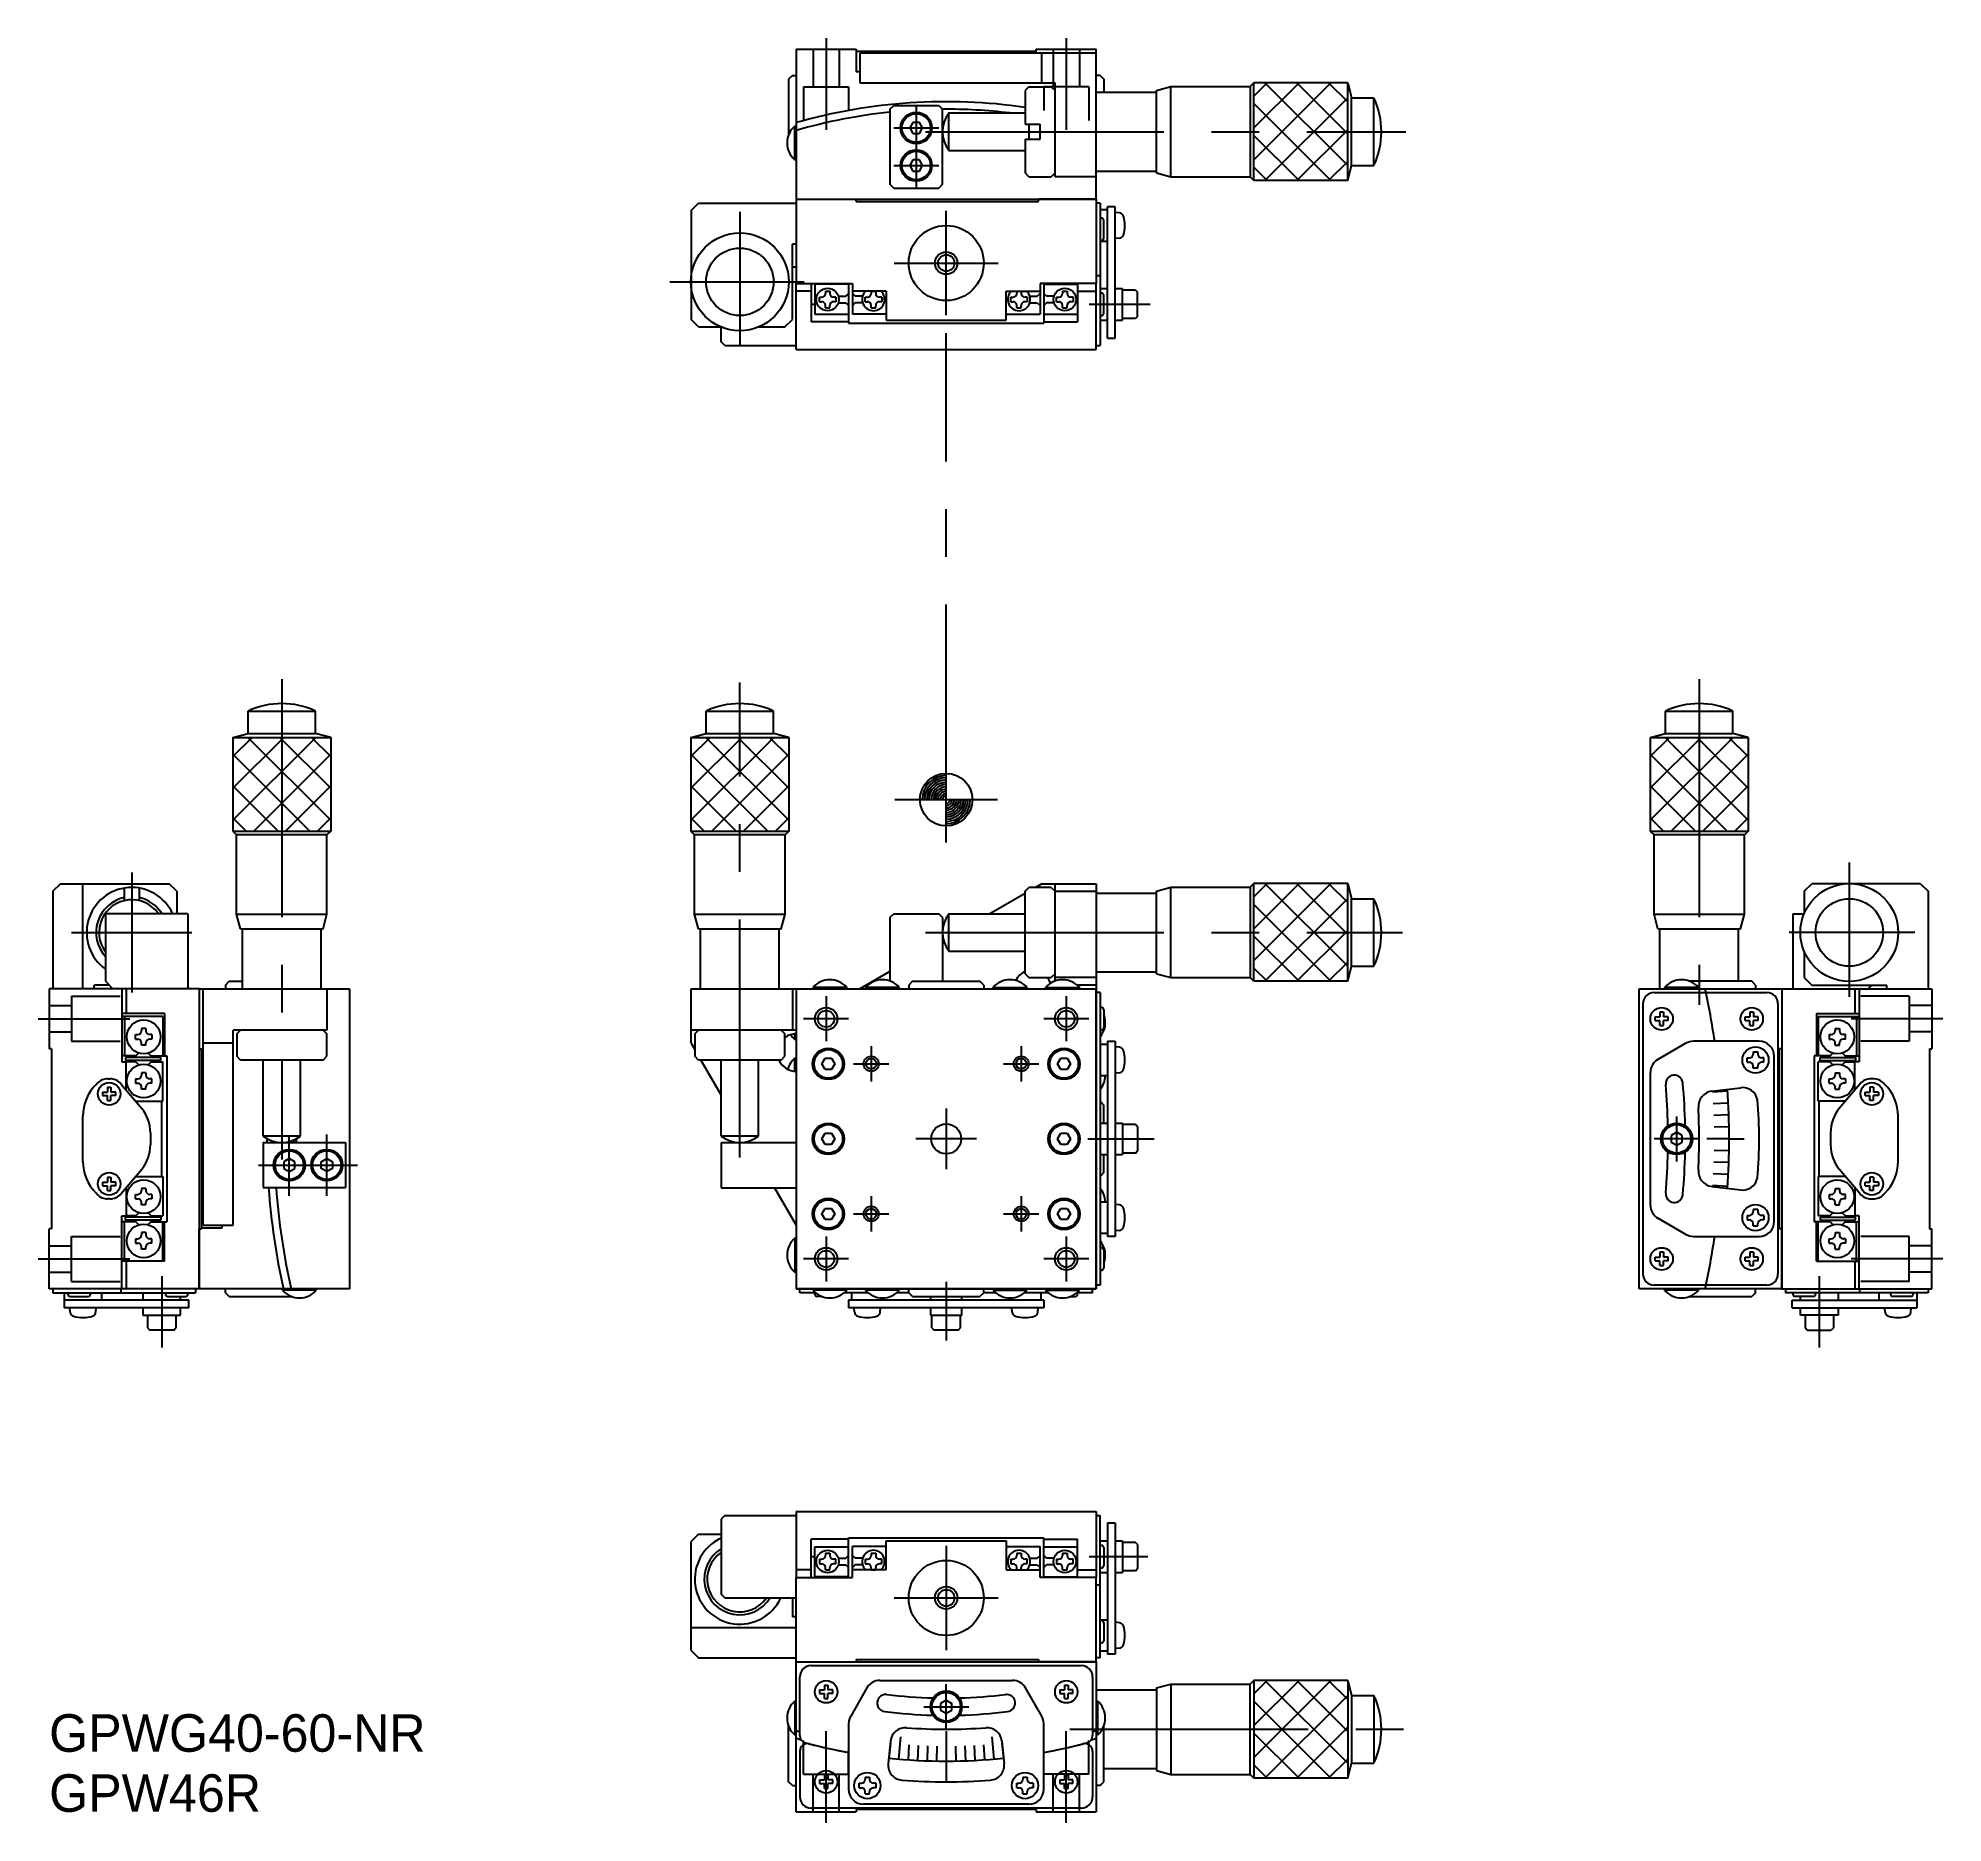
# Model space of a CAD drawing. Extents: x 361 to 615, y 544 to 782.
import ezdxf

# ---------------------------------------------------------------- set-up
doc = ezdxf.new("R2010")
doc.units = 0
doc.linetypes.add('CENTER', pattern=[50.8, 31.75, -6.35, 6.35, -6.35])
doc.linetypes.add('DASHED', pattern=[19.05, 12.7, -6.35])
doc.layers.get('0').update_dxf_attribs({"linetype": 'CONTINUOUS'})
doc.layers.add('CENTER', color=1, linetype='CENTER')

msp = doc.modelspace()

# ---------------------------------------------------------------- texts
at = {"color": 7, "linetype": 'CONTINUOUS'}
for s, p in [('GPWG40-60-NR', (362.43, 553.96)), ('GPW46R', (362.43, 545.96))]:
    msp.add_text(s, height=5, dxfattribs=at).set_placement(p)

# ---------------------------------------------------------------- linework, layer by layer
at = {"color": 7, "linetype": 'CONTINUOUS'}
for p, q in [((461.96, 780.83), (461.96, 760.83)), ((461.96, 780.83), (469.96, 780.83)), ((469.96, 780.83), (469.96, 777.83)), ((493.96, 780.53), (469.96, 780.53)), ((470.46, 780.33), (501.96, 780.33)), ((470.46, 780.33), (470.46, 776.33)), ((493.96, 780.83), (501.96, 780.83)), ((493.96, 780.33), (493.96, 780.83)), ((494.71, 776.33), (494.71, 780.33)), ((501.96, 760.83), (501.96, 780.83)), ((461.46, 777.33), (460.96, 776.83)), ((460.96, 776.83), (460.96, 769.41)), ((461.46, 777.33), (461.96, 777.33)), ((470.46, 777.83), (469.96, 777.83)), ((502.46, 777.33), (501.96, 777.33)), ((502.46, 777.33), (502.96, 776.83)), ((502.96, 776.83), (502.96, 775.08)), ((470.46, 776.33), (496.46, 776.33)), ((492.96, 775.83), (492.46, 775.33)), ((492.46, 775.33), (492.46, 770.83)), ((492.96, 775.83), (495.96, 775.83)), ((495.96, 775.83), (496.46, 775.33)), ((496.46, 763.83), (496.46, 776.33)), ((501.96, 775.08), (509.96, 775.08)), ((509.96, 775.33), (511.89, 775.85)), ((509.96, 764.33), (509.96, 775.33)), ((511.89, 775.85), (522.46, 775.85)), ((511.89, 763.81), (511.89, 775.81)), ((522.96, 776.35), (522.46, 775.85)), ((522.46, 775.85), (522.46, 763.81)), ((535.46, 776.35), (522.96, 776.35)), ((535.46, 776.35), (535.96, 774.33)), ((535.96, 765.33), (535.96, 774.33)), ((535.96, 774.33), (538.96, 774.33)), ((474.46, 772.83), (474.96, 773.33)), ((474.46, 772.83), (474.46, 762.83)), ((474.96, 773.33), (480.96, 773.33)), ((480.96, 773.33), (481.46, 772.83)), ((481.46, 762.83), (481.46, 772.83)), ((482.33, 772.33), (492.46, 772.33)), ((461.77, 766.08), (461.77, 770.58)), ((461.77, 770.58), (461.96, 770.58)), ((477.52, 771.08), (477.09, 770.33)), ((477.09, 770.33), (477.52, 769.58)), ((478.39, 771.08), (477.52, 771.08)), ((477.52, 769.58), (478.39, 769.58)), ((478.82, 770.33), (478.39, 771.08)), ((478.39, 769.58), (478.82, 770.33)), ((492.46, 770.83), (494.46, 770.83)), ((493.01, 768.83), (493.01, 770.83)), ((494.46, 768.83), (494.46, 770.83)), ((482.33, 767.33), (492.46, 767.33)), ((492.46, 768.83), (492.46, 764.33)), ((492.46, 768.83), (494.46, 768.83)), ((461.96, 766.08), (461.77, 766.08)), ((477.52, 766.08), (477.09, 765.33)), ((477.09, 765.33), (477.52, 764.58)), ((478.39, 766.08), (477.52, 766.08)), ((477.52, 764.58), (478.39, 764.58)), ((478.82, 765.33), (478.39, 766.08)), ((478.39, 764.58), (478.82, 765.33)), ((492.96, 763.83), (492.46, 764.33)), ((496.46, 764.33), (495.96, 763.83)), ((501.96, 764.58), (509.96, 764.58)), ((509.96, 764.33), (511.89, 763.81)), ((535.46, 763.31), (535.96, 765.33)), ((535.96, 765.33), (538.96, 765.33)), ((474.96, 762.33), (474.46, 762.83)), ((474.96, 762.33), (480.96, 762.33)), ((481.46, 762.83), (480.96, 762.33)), ((492.96, 763.83), (495.96, 763.83)), ((501.96, 763.83), (496.46, 763.83)), ((511.89, 763.81), (522.46, 763.81)), ((522.96, 763.31), (522.46, 763.81)), ((535.46, 763.31), (522.96, 763.31)), ((447.96, 759.33), (448.96, 760.33)), ((447.96, 759.33), (447.96, 744.83)), ((448.96, 760.33), (461.96, 760.33)), ((461.96, 760.83), (461.96, 749.61)), ((461.96, 760.83), (469.96, 760.83)), ((461.96, 760.83), (501.96, 760.83)), ((469.96, 760.53), (469.96, 760.83)), ((469.96, 760.53), (494.26, 760.53)), ((494.26, 760.53), (494.26, 760.83)), ((501.96, 760.83), (494.26, 760.83)), ((501.96, 760.83), (501.96, 749.61)), ((502.46, 760.33), (501.96, 760.33)), ((502.46, 760.33), (502.46, 741.33)), ((503.46, 759.43), (502.46, 759.43)), ((503.46, 742.33), (503.46, 759.83)), ((504.46, 759.83), (503.46, 759.83)), ((504.46, 742.33), (504.46, 759.83)), ((505.05, 759.03), (504.46, 759.08)), ((502.66, 758.33), (502.46, 758.33)), ((502.96, 755.63), (502.96, 758.03)), ((461.96, 754.83), (461.46, 754.83)), ((461.46, 744.83), (461.46, 754.83)), ((502.66, 755.33), (502.46, 755.33)), ((502.46, 755.23), (503.46, 755.23)), ((505.06, 755.63), (504.46, 755.58)), ((461.46, 751.83), (461.96, 751.83)), ((461.96, 740.83), (461.96, 749.61)), ((461.96, 749.61), (469.46, 749.61)), ((463.96, 749.61), (463.96, 744.5)), ((464.46, 749.61), (464.46, 745.51)), ((468.96, 749.51), (464.46, 749.51)), ((468.96, 749.61), (468.96, 744.32)), ((469.46, 749.61), (469.46, 745.5)), ((494.46, 749.61), (494.46, 745.5)), ((501.96, 749.61), (494.46, 749.61)), ((494.96, 749.61), (494.96, 744.32)), ((494.96, 749.51), (499.46, 749.51)), ((499.46, 749.61), (499.46, 744.5)), ((502.46, 750.61), (501.96, 750.61)), ((501.96, 740.83), (501.96, 749.61)), ((502.46, 748.93), (503.46, 748.93)), ((504.46, 748.93), (505.46, 748.93)), ((505.46, 744.73), (505.46, 748.93)), ((463.96, 748.58), (461.96, 748.58)), ((463.96, 746.83), (464.46, 746.83)), ((465.06, 747.18), (465.06, 747.78)), ((465.06, 747.78), (465.36, 747.78)), ((465.06, 747.18), (465.36, 747.18)), ((465.86, 748.58), (466.46, 748.58)), ((465.86, 748.58), (465.86, 748.28)), ((465.86, 746.38), (465.86, 746.68)), ((465.86, 746.38), (466.46, 746.38)), ((466.46, 748.58), (466.46, 748.28)), ((466.46, 746.38), (466.46, 746.68)), ((467.26, 747.78), (466.96, 747.78)), ((467.26, 747.18), (466.96, 747.18)), ((467.26, 747.78), (467.26, 747.18)), ((467.59, 747.93), (468.6, 747.93)), ((467.59, 747.03), (468.6, 747.03)), ((468.6, 747.93), (468.96, 748.29)), ((468.6, 747.03), (468.96, 746.67)), ((473.96, 748.58), (469.46, 748.58)), ((469.82, 747.93), (469.46, 748.29)), ((469.82, 747.03), (469.46, 746.67)), ((470.83, 747.93), (469.82, 747.93)), ((470.83, 747.03), (469.82, 747.03)), ((471.16, 747.18), (471.16, 747.78)), ((471.16, 747.78), (471.46, 747.78)), ((471.16, 747.18), (471.46, 747.18)), ((471.96, 748.58), (472.56, 748.58)), ((471.96, 748.58), (471.96, 748.28)), ((471.96, 746.38), (471.96, 746.68)), ((471.96, 746.38), (472.56, 746.38)), ((472.56, 748.58), (472.56, 748.28)), ((472.56, 746.38), (472.56, 746.68)), ((473.36, 747.78), (473.06, 747.78)), ((473.36, 747.18), (473.06, 747.18)), ((473.36, 747.78), (473.36, 747.18)), ((473.96, 748.58), (473.96, 744.71)), ((489.96, 748.58), (494.46, 748.58)), ((489.96, 744.71), (489.96, 748.58)), ((490.56, 747.18), (490.56, 747.78)), ((490.56, 747.78), (490.86, 747.78)), ((490.56, 747.18), (490.86, 747.18)), ((491.36, 748.58), (491.96, 748.58)), ((491.36, 748.58), (491.36, 748.28)), ((491.36, 746.38), (491.36, 746.68)), ((491.36, 746.38), (491.96, 746.38)), ((491.96, 748.58), (491.96, 748.28)), ((491.96, 746.38), (491.96, 746.68)), ((492.76, 747.78), (492.46, 747.78)), ((492.76, 747.18), (492.46, 747.18)), ((492.76, 747.78), (492.76, 747.18)), ((493.09, 747.93), (494.1, 747.93)), ((493.09, 747.03), (494.1, 747.03)), ((494.1, 747.93), (494.46, 748.29)), ((494.1, 747.03), (494.46, 746.67)), ((495.32, 747.93), (494.96, 748.29)), ((495.32, 747.03), (494.96, 746.67)), ((496.33, 747.93), (495.32, 747.93)), ((496.33, 747.03), (495.32, 747.03)), ((496.66, 747.18), (496.66, 747.78)), ((496.66, 747.78), (496.96, 747.78)), ((496.66, 747.18), (496.96, 747.18)), ((497.46, 748.58), (498.06, 748.58)), ((497.46, 748.58), (497.46, 748.28)), ((497.46, 746.38), (497.46, 746.68)), ((497.46, 746.38), (498.06, 746.38)), ((498.06, 748.58), (498.06, 748.28)), ((498.06, 746.38), (498.06, 746.68)), ((498.86, 747.78), (498.56, 747.78)), ((498.86, 747.18), (498.56, 747.18)), ((498.86, 747.78), (498.86, 747.18)), ((499.46, 748.58), (501.96, 748.58)), ((502.66, 748.33), (502.46, 748.33)), ((502.96, 745.63), (502.96, 748.03)), ((507.16, 748.73), (505.46, 748.73)), ((507.16, 748.73), (507.46, 748.43)), ((507.46, 745.23), (507.46, 748.43)), ((448.96, 743.83), (447.96, 744.83)), ((448.96, 743.83), (451.96, 743.83)), ((451.96, 741.83), (451.96, 743.81)), ((457, 743.83), (460.46, 743.83)), ((460.46, 743.83), (461.46, 744.83)), ((468.96, 744.5), (463.96, 744.5)), ((464.46, 745.51), (468.96, 745.51)), ((468.96, 744.32), (494.96, 744.32)), ((473.96, 745.5), (469.46, 745.5)), ((473.96, 744.71), (489.96, 744.71)), ((489.96, 745.5), (494.46, 745.5)), ((494.96, 745.51), (499.46, 745.51)), ((494.96, 744.5), (499.46, 744.5)), ((502.66, 745.33), (502.46, 745.33)), ((502.46, 744.73), (503.46, 744.73)), ((504.46, 744.73), (505.46, 744.73)), ((507.16, 744.93), (505.46, 744.93)), ((507.46, 745.23), (507.16, 744.93)), ((452.46, 741.33), (451.96, 741.83)), ((452.46, 741.33), (461.96, 741.33)), ((501.96, 741.33), (502.46, 741.33)), ((503.46, 742.33), (504.46, 742.33)), ((461.96, 740.83), (501.96, 740.83)), ((388.93, 692.63), (397.93, 692.63)), ((388.93, 689.63), (388.93, 692.63)), ((397.93, 689.63), (397.93, 692.63)), ((449.96, 692.63), (458.96, 692.63)), ((449.96, 689.63), (449.96, 692.63)), ((458.96, 689.63), (458.96, 692.63)), ((577.79, 692.63), (586.79, 692.63)), ((577.79, 689.63), (577.79, 692.63)), ((586.79, 689.63), (586.79, 692.63)), ((386.91, 689.13), (388.93, 689.63)), ((386.91, 689.13), (399.95, 689.13)), ((386.91, 689.13), (386.91, 676.63)), ((388.93, 689.63), (397.93, 689.63)), ((399.95, 689.13), (397.93, 689.63)), ((399.95, 689.13), (399.95, 676.63)), ((447.94, 689.13), (449.96, 689.63)), ((447.94, 689.13), (460.98, 689.13)), ((447.94, 689.13), (447.94, 676.63)), ((449.96, 689.63), (458.96, 689.63)), ((460.98, 689.13), (458.96, 689.63)), ((460.98, 689.13), (460.98, 676.63)), ((575.77, 689.13), (577.79, 689.63)), ((575.77, 689.13), (588.81, 689.13)), ((575.77, 689.13), (575.77, 676.63)), ((577.79, 689.63), (586.79, 689.63)), ((588.81, 689.13), (586.79, 689.63)), ((588.81, 689.13), (588.81, 676.63)), ((386.91, 676.63), (399.95, 676.63)), ((386.91, 676.63), (387.41, 676.13)), ((399.45, 676.13), (387.41, 676.13)), ((387.41, 665.57), (387.41, 676.13)), ((399.95, 676.63), (399.45, 676.13)), ((399.45, 665.57), (399.45, 676.13)), ((447.94, 676.63), (460.98, 676.63)), ((447.94, 676.63), (448.44, 676.13)), ((460.48, 676.13), (448.44, 676.13)), ((448.44, 665.57), (448.44, 676.13)), ((460.98, 676.63), (460.48, 676.13)), ((460.48, 665.57), (460.48, 676.13)), ((575.77, 676.63), (588.81, 676.63)), ((575.77, 676.63), (576.27, 676.13)), ((588.31, 676.13), (576.27, 676.13)), ((576.27, 665.57), (576.27, 676.13)), ((588.81, 676.63), (588.31, 676.13)), ((588.31, 665.57), (588.31, 676.13)), ((363.93, 669.63), (362.93, 668.63)), ((362.93, 668.63), (362.93, 655.63)), ((363.93, 669.63), (378.43, 669.63)), ((366.93, 655.63), (366.93, 669.63)), ((372.43, 669.05), (372.43, 667.37)), ((374.43, 669.05), (374.43, 667.37)), ((379.43, 668.63), (378.43, 669.63)), ((379.43, 668.63), (379.43, 665.63)), ((492.46, 668.34), (487.78, 665.63)), ((492.46, 668.63), (492.96, 669.13)), ((492.46, 657.63), (492.46, 668.63)), ((495.96, 669.13), (492.96, 669.13)), ((494.71, 669.63), (493.84, 669.13)), ((494.71, 669.63), (501.96, 669.63)), ((495.96, 669.13), (496.46, 668.63)), ((496.46, 656.66), (496.46, 669.63)), ((496.46, 668.63), (501.96, 668.63)), ((501.96, 669.63), (501.96, 615.63)), ((501.96, 668.38), (509.96, 668.38)), ((509.96, 668.63), (511.89, 669.15)), ((509.96, 657.63), (509.96, 668.63)), ((511.89, 669.15), (522.46, 669.15)), ((511.89, 657.12), (511.89, 669.12)), ((522.96, 669.65), (522.46, 669.15)), ((522.46, 669.15), (522.46, 657.12)), ((535.46, 669.65), (522.96, 669.65)), ((535.46, 669.65), (535.96, 667.63)), ((535.96, 658.63), (535.96, 667.63)), ((535.96, 667.63), (538.96, 667.63)), ((596.29, 668.63), (597.29, 669.63)), ((596.29, 668.63), (596.29, 665.68)), ((611.79, 669.63), (597.29, 669.63)), ((611.79, 669.63), (612.79, 668.63)), ((612.79, 668.63), (612.79, 655.63)), ((380.93, 665.63), (369.93, 665.63)), ((369.93, 665.63), (369.93, 656.63)), ((380.93, 665.63), (380.93, 655.63)), ((387.41, 665.57), (399.41, 665.57)), ((387.93, 663.63), (387.41, 665.57)), ((398.93, 663.63), (399.45, 665.57)), ((448.44, 665.57), (460.48, 665.57)), ((448.96, 663.63), (448.44, 665.57)), ((459.96, 663.63), (460.48, 665.57)), ((474.96, 665.63), (474.46, 665.13)), ((474.46, 665.13), (474.46, 656.66)), ((474.96, 665.63), (480.96, 665.63)), ((481.46, 665.13), (480.96, 665.63)), ((481.46, 665.13), (481.46, 656.63)), ((482.33, 665.63), (492.46, 665.63)), ((576.27, 665.57), (588.27, 665.57)), ((576.79, 663.63), (576.27, 665.57)), ((587.79, 663.63), (588.31, 665.57)), ((594.79, 665.63), (596.27, 665.63)), ((594.79, 665.63), (594.79, 655.63)), ((387.93, 663.63), (398.93, 663.63)), ((388.18, 655.63), (388.18, 663.63)), ((398.68, 655.63), (398.68, 663.63)), ((448.96, 663.63), (459.96, 663.63)), ((449.21, 655.63), (449.21, 663.63)), ((459.71, 655.63), (459.71, 663.63)), ((576.79, 663.63), (587.79, 663.63)), ((577.04, 655.63), (577.04, 663.63)), ((587.54, 656.63), (587.54, 663.63)), ((481.6, 662.07), (481.46, 661.99)), ((482.33, 660.63), (492.46, 660.63)), ((596.29, 660.59), (596.29, 657.13)), ((474.46, 657.94), (470.46, 655.63)), ((492.46, 657.63), (492.96, 657.13)), ((496.46, 657.63), (495.96, 657.13)), ((501.96, 657.88), (509.96, 657.88)), ((509.96, 657.63), (511.89, 657.12)), ((535.46, 656.62), (535.96, 658.63)), ((535.96, 658.63), (538.96, 658.63)), ((382.43, 655.63), (362.43, 655.63)), ((362.43, 655.63), (362.43, 647.63)), ((368.43, 655.63), (368.43, 656.13)), ((370.43, 656.13), (368.43, 656.13)), ((369.93, 656.63), (370.93, 655.63)), ((372.12, 655.63), (372.12, 645.88)), ((372.67, 655.63), (372.67, 652.33)), ((382.43, 655.63), (402.43, 655.63)), ((382.43, 655.63), (382.43, 647.63)), ((382.43, 655.63), (382.43, 615.63)), ((382.93, 624.13), (382.93, 655.63)), ((385.93, 656.13), (386.43, 656.63)), ((385.93, 656.13), (385.93, 655.63)), ((386.43, 656.63), (388.18, 656.63)), ((399.43, 655.63), (399.43, 650.13)), ((402.43, 655.63), (402.43, 615.63)), ((447.96, 648.38), (447.96, 655.63)), ((447.96, 655.63), (501.96, 655.63)), ((461.46, 655.63), (461.46, 650.13)), ((461.96, 655.63), (461.96, 615.63)), ((461.96, 655.63), (461.96, 615.63)), ((461.96, 655.63), (501.96, 655.63)), ((468.71, 655.82), (464.21, 655.82)), ((464.21, 655.82), (464.21, 655.63)), ((468.71, 655.63), (468.71, 655.82)), ((471.21, 655.82), (471.21, 655.63)), ((475.71, 655.82), (471.21, 655.82)), ((475.71, 655.63), (475.71, 655.82)), ((477.46, 656.63), (476.96, 656.13)), ((476.96, 656.13), (476.96, 655.63)), ((477.46, 656.63), (486.46, 656.63)), ((486.96, 656.13), (486.46, 656.63)), ((486.96, 656.13), (486.96, 655.63)), ((488.21, 655.82), (492.71, 655.82)), ((488.21, 655.63), (488.21, 655.82)), ((492.71, 655.82), (492.71, 655.63)), ((492.96, 657.13), (495.96, 657.13)), ((495.21, 655.63), (495.21, 655.82)), ((495.21, 655.82), (499.71, 655.82)), ((501.96, 657.13), (496.46, 657.13)), ((501.96, 656.13), (499.38, 656.13)), ((499.71, 655.82), (499.71, 655.63)), ((501.96, 615.63), (501.96, 655.63)), ((502.46, 655.13), (501.96, 655.13)), ((502.46, 655.13), (502.46, 616.13)), ((511.89, 657.12), (522.46, 657.12)), ((522.96, 656.62), (522.46, 657.12)), ((535.46, 656.62), (522.96, 656.62)), ((574.29, 615.63), (574.29, 655.63)), ((574.29, 655.63), (593.29, 655.63)), ((576.29, 655.13), (591.29, 655.13)), ((582.19, 655.82), (577.69, 655.82)), ((577.69, 655.82), (577.69, 655.63)), ((589.29, 656.63), (581.02, 656.63)), ((582.19, 655.63), (582.19, 655.82)), ((589.79, 656.13), (589.29, 656.63)), ((589.79, 656.13), (589.79, 655.63)), ((593.29, 655.63), (593.29, 647.62)), ((593.29, 655.63), (613.29, 655.63)), ((593.29, 655.63), (593.29, 615.63)), ((596.29, 657.13), (597.29, 656.13)), ((597.29, 656.13), (607.29, 656.13)), ((603.05, 655.63), (603.05, 652.33)), ((603.6, 655.63), (603.6, 645.88)), ((605.29, 656.13), (604.79, 655.63)), ((607.29, 655.63), (607.29, 656.13)), ((613.29, 655.63), (613.29, 647.63)), ((377.8, 652.33), (372.12, 652.33)), ((377.8, 652.33), (377.8, 646.68)), ((502.66, 653.13), (502.46, 653.13)), ((502.96, 652.83), (502.96, 650.43)), ((574.79, 653.63), (574.79, 617.63)), ((577.53, 652.51), (577.05, 652.51)), ((577.05, 652.51), (577.05, 651.87)), ((577.53, 652.51), (577.53, 651.87)), ((589.53, 652.51), (589.05, 652.51)), ((589.05, 652.51), (589.05, 651.87)), ((589.53, 652.51), (589.53, 651.87)), ((592.79, 653.63), (592.79, 617.63)), ((597.92, 652.33), (597.92, 646.68)), ((597.92, 652.33), (603.6, 652.33)), ((377.57, 651.93), (372.12, 651.93)), ((372.45, 651.93), (372.45, 646.68)), ((375.33, 650.33), (374.73, 650.33)), ((374.73, 650.33), (374.73, 650.03)), ((375.33, 650.33), (375.33, 650.03)), ((377.57, 651.93), (377.57, 646.68)), ((399.43, 650.13), (386.93, 650.13)), ((386.93, 624.13), (386.93, 650.13)), ((387.43, 649.63), (387.93, 650.13)), ((398.93, 650.13), (399.43, 649.63)), ((461.96, 650.13), (447.96, 650.13)), ((448.46, 649.63), (448.96, 650.13)), ((459.96, 650.13), (460.46, 649.63)), ((502.66, 650.13), (502.46, 650.13)), ((576.41, 651.39), (576.41, 651.87)), ((576.41, 651.87), (577.05, 651.87)), ((576.41, 651.39), (577.05, 651.39)), ((577.05, 650.75), (577.05, 651.39)), ((577.05, 650.75), (577.53, 650.75)), ((578.17, 651.87), (577.53, 651.87)), ((577.53, 650.75), (577.53, 651.39)), ((578.17, 651.39), (577.53, 651.39)), ((578.17, 651.39), (578.17, 651.87)), ((588.41, 651.39), (588.41, 651.87)), ((588.41, 651.87), (589.05, 651.87)), ((588.41, 651.39), (589.05, 651.39)), ((589.05, 650.75), (589.05, 651.39)), ((589.05, 650.75), (589.53, 650.75)), ((590.17, 651.87), (589.53, 651.87)), ((589.53, 650.75), (589.53, 651.39)), ((590.17, 651.39), (589.53, 651.39)), ((590.17, 651.39), (590.17, 651.87)), ((598.15, 651.93), (598.15, 646.68)), ((598.15, 651.93), (603.6, 651.93)), ((600.39, 650.33), (600.99, 650.33)), ((600.39, 650.33), (600.39, 650.03)), ((600.99, 650.33), (600.99, 650.03)), ((603.27, 651.93), (603.27, 646.68)), ((362.73, 647.63), (362.43, 647.63)), ((362.73, 647.63), (362.73, 623.63)), ((373.93, 648.93), (373.93, 649.53)), ((373.93, 649.53), (374.23, 649.53)), ((373.93, 648.93), (374.23, 648.93)), ((374.73, 648.13), (374.73, 648.43)), ((375.33, 648.13), (374.73, 648.13)), ((375.33, 648.13), (375.33, 648.43)), ((376.13, 649.53), (375.83, 649.53)), ((376.13, 648.93), (375.83, 648.93)), ((376.13, 649.53), (376.13, 648.93)), ((382.43, 647.63), (382.73, 647.63)), ((382.73, 647.63), (382.73, 623.63)), ((386.93, 648.38), (382.93, 648.38)), ((387.43, 649.63), (387.43, 646.63)), ((399.43, 646.63), (399.43, 649.63)), ((447.96, 648.38), (448.46, 647.52)), ((448.46, 649.63), (448.46, 646.63)), ((460.46, 646.63), (460.46, 649.63)), ((461.77, 648.88), (461.77, 649.63)), ((461.96, 648.88), (461.77, 648.88)), ((502.46, 648.23), (503.46, 648.23)), ((503.46, 648.63), (504.46, 648.63)), ((503.46, 648.63), (503.46, 622.63)), ((504.46, 648.63), (504.46, 622.63)), ((505.06, 647.83), (504.46, 647.88)), ((580.52, 648.37), (576.79, 646.21)), ((590.29, 648.63), (581.52, 648.63)), ((589.49, 647.23), (590.09, 647.23)), ((589.49, 647.23), (589.49, 646.93)), ((590.09, 647.23), (590.09, 646.93)), ((592.99, 623.63), (592.99, 647.63)), ((593.29, 647.62), (592.99, 647.62)), ((599.59, 649.53), (599.59, 648.93)), ((599.59, 649.53), (599.89, 649.53)), ((599.59, 648.93), (599.89, 648.93)), ((600.39, 648.13), (600.39, 648.43)), ((600.39, 648.13), (600.99, 648.13)), ((600.99, 648.13), (600.99, 648.43)), ((601.79, 649.53), (601.49, 649.53)), ((601.79, 648.93), (601.49, 648.93)), ((601.79, 648.93), (601.79, 649.53)), ((612.99, 647.63), (613.29, 647.63)), ((612.99, 647.63), (612.99, 623.63)), ((373.96, 646.68), (372.12, 646.68)), ((372.12, 645.88), (372.67, 645.88)), ((372.62, 646.48), (372.62, 646.08)), ((377.32, 646.48), (372.62, 646.48)), ((377.32, 646.08), (372.62, 646.08)), ((373.96, 645.88), (372.67, 645.88)), ((372.67, 642.16), (372.67, 645.88)), ((374.36, 647.09), (373.76, 646.48)), ((373.76, 646.08), (374.36, 645.48)), ((376.19, 646.48), (375.61, 647.06)), ((376.19, 646.08), (375.61, 645.51)), ((375.99, 646.68), (377.57, 646.68)), ((375.99, 645.88), (377.57, 645.88)), ((377.32, 646.08), (377.32, 646.48)), ((377.57, 646.68), (378.11, 646.68)), ((377.57, 640.63), (377.57, 645.88)), ((378.11, 646.68), (378.11, 624.58)), ((387.93, 646.13), (387.43, 646.63)), ((398.93, 646.13), (387.93, 646.13)), ((390.93, 636.01), (390.93, 646.13)), ((395.93, 636.01), (395.93, 646.13)), ((398.93, 646.13), (399.43, 646.63)), ((448.96, 646.13), (448.46, 646.63)), ((459.96, 646.13), (448.96, 646.13)), ((449.26, 646.13), (451.96, 641.46)), ((451.96, 636.01), (451.96, 646.13)), ((456.96, 636.01), (456.96, 646.13)), ((459.96, 646.13), (460.46, 646.63)), ((461.77, 644.64), (461.77, 646.38)), ((461.77, 646.38), (461.96, 646.38)), ((465.39, 645.62), (465.82, 646.37)), ((465.82, 644.87), (465.39, 645.62)), ((465.82, 646.37), (466.69, 646.37)), ((466.69, 644.87), (465.82, 644.87)), ((466.69, 646.37), (467.12, 645.62)), ((467.12, 645.62), (466.69, 644.87)), ((496.79, 645.62), (497.22, 646.37)), ((497.22, 644.87), (496.79, 645.62)), ((497.22, 646.37), (498.09, 646.37)), ((498.09, 644.87), (497.22, 644.87)), ((498.09, 646.37), (498.52, 645.62)), ((498.52, 645.62), (498.09, 644.87)), ((588.69, 645.83), (588.69, 646.43)), ((588.69, 646.43), (588.99, 646.43)), ((588.69, 645.83), (588.99, 645.83)), ((589.49, 645.03), (589.49, 645.33)), ((590.09, 645.03), (589.49, 645.03)), ((590.09, 645.03), (590.09, 645.33)), ((590.89, 646.43), (590.59, 646.43)), ((590.89, 645.83), (590.59, 645.83)), ((590.89, 645.83), (590.89, 646.43)), ((592.29, 624.63), (592.29, 646.63)), ((597.61, 646.68), (597.61, 624.58)), ((598.15, 646.68), (597.61, 646.68)), ((599.73, 646.68), (598.15, 646.68)), ((598.15, 640.63), (598.15, 645.88)), ((599.73, 645.88), (598.15, 645.88)), ((598.4, 646.08), (598.4, 646.48)), ((598.4, 646.48), (603.1, 646.48)), ((598.4, 646.08), (603.1, 646.08)), ((599.53, 646.48), (600.11, 647.06)), ((599.53, 646.08), (600.11, 645.51)), ((601.36, 647.09), (601.96, 646.48)), ((601.96, 646.08), (601.36, 645.48)), ((601.76, 646.68), (603.6, 646.68)), ((601.76, 645.88), (603.05, 645.88)), ((603.05, 642.16), (603.05, 645.88)), ((603.6, 645.88), (603.05, 645.88)), ((603.1, 646.48), (603.1, 646.08)), ((368.69, 642.89), (368.85, 643.05)), ((370.19, 642.51), (370.67, 642.51)), ((370.19, 642.51), (370.19, 641.87)), ((370.26, 643.63), (370.5, 643.63)), ((370.67, 642.51), (370.67, 641.87)), ((372.03, 642.92), (374.76, 639.67)), ((373.93, 643.63), (373.93, 643.03)), ((373.93, 643.63), (374.23, 643.63)), ((373.93, 643.03), (374.23, 643.03)), ((375.33, 644.43), (374.73, 644.43)), ((374.73, 644.43), (374.73, 644.13)), ((374.73, 642.23), (374.73, 642.53)), ((375.33, 642.23), (374.73, 642.23)), ((375.33, 644.43), (375.33, 644.13)), ((375.33, 642.23), (375.33, 642.53)), ((376.13, 643.63), (375.83, 643.63)), ((376.13, 643.03), (375.83, 643.03)), ((376.13, 643.03), (376.13, 643.63)), ((503.46, 644.03), (502.46, 644.03)), ((505.05, 644.44), (504.46, 644.38)), ((575.79, 626.79), (575.79, 644.48)), ((583.94, 641.97), (587.84, 642.45)), ((599.59, 643.03), (599.59, 643.63)), ((599.59, 643.63), (599.89, 643.63)), ((599.59, 643.03), (599.89, 643.03)), ((600.39, 644.43), (600.99, 644.43)), ((600.39, 644.43), (600.39, 644.13)), ((600.39, 642.23), (600.39, 642.53)), ((600.39, 642.23), (600.99, 642.23)), ((603.69, 642.92), (600.96, 639.67)), ((600.99, 644.43), (600.99, 644.13)), ((600.99, 642.23), (600.99, 642.53)), ((601.79, 643.63), (601.49, 643.63)), ((601.79, 643.03), (601.49, 643.03)), ((601.79, 643.63), (601.79, 643.03)), ((605.53, 642.51), (605.05, 642.51)), ((605.05, 642.51), (605.05, 641.87)), ((605.46, 643.63), (605.22, 643.63)), ((605.53, 642.51), (605.53, 641.87)), ((607.03, 642.89), (606.87, 643.05)), ((369.55, 641.87), (369.55, 641.39)), ((369.55, 641.87), (370.19, 641.87)), ((369.55, 641.39), (370.19, 641.39)), ((370.19, 640.75), (370.19, 641.39)), ((370.19, 640.75), (370.67, 640.75)), ((371.31, 641.87), (370.67, 641.87)), ((371.31, 641.39), (370.67, 641.39)), ((370.67, 640.75), (370.67, 641.39)), ((371.31, 641.39), (371.31, 641.87)), ((373.95, 640.63), (377.57, 640.63)), ((377.43, 630.63), (377.43, 640.63)), ((502.46, 640.63), (502.96, 640.13)), ((502.96, 637.73), (502.96, 640.13)), ((601.77, 640.63), (598.15, 640.63)), ((598.29, 630.63), (598.29, 640.63)), ((604.41, 641.39), (604.41, 641.87)), ((604.41, 641.87), (605.05, 641.87)), ((604.41, 641.39), (605.05, 641.39)), ((605.05, 640.75), (605.05, 641.39)), ((605.53, 640.75), (605.05, 640.75)), ((606.17, 641.87), (605.53, 641.87)), ((606.17, 641.39), (605.53, 641.39)), ((605.53, 640.75), (605.53, 641.39)), ((606.17, 641.87), (606.17, 641.39)), ((366.93, 632.62), (366.93, 638.65)), ((502.46, 637.73), (503.46, 637.73)), ((504.46, 637.73), (505.46, 637.73)), ((505.46, 637.73), (505.46, 633.53)), ((507.16, 637.53), (505.46, 637.53)), ((507.46, 637.23), (507.16, 637.53)), ((507.46, 637.23), (507.46, 634.03)), ((608.79, 632.62), (608.79, 638.65)), ((375.93, 636.45), (375.93, 634.82)), ((390.93, 635.13), (390.93, 629.13)), ((390.93, 635.13), (401.93, 635.13)), ((401.93, 635.13), (401.93, 629.13)), ((451.96, 635.13), (451.96, 629.12)), ((461.96, 635.12), (451.96, 635.12)), ((465.39, 635.63), (465.82, 636.38)), ((465.82, 634.88), (465.39, 635.63)), ((465.82, 636.38), (466.69, 636.38)), ((466.69, 634.88), (465.82, 634.88)), ((466.69, 636.38), (467.12, 635.63)), ((467.12, 635.63), (466.69, 634.88)), ((496.79, 635.63), (497.22, 636.38)), ((497.22, 634.88), (496.79, 635.63)), ((497.22, 636.38), (498.09, 636.38)), ((498.09, 634.88), (497.22, 634.88)), ((498.09, 636.38), (498.52, 635.63)), ((498.52, 635.63), (498.09, 634.88)), ((579.29, 636.5), (578.54, 636.07)), ((578.54, 636.07), (578.54, 635.2)), ((578.54, 635.2), (579.29, 634.77)), ((580.04, 636.07), (579.29, 636.5)), ((579.29, 634.77), (580.04, 635.2)), ((580.04, 635.2), (580.04, 636.07)), ((599.79, 636.45), (599.79, 634.82)), ((394.43, 633), (393.68, 632.57)), ((393.68, 632.57), (393.68, 631.7)), ((395.18, 632.57), (394.43, 633)), ((395.18, 631.7), (395.18, 632.57)), ((398.68, 632.57), (399.43, 633)), ((398.68, 631.7), (398.68, 632.57)), ((399.43, 633), (400.18, 632.57)), ((400.18, 632.57), (400.18, 631.7)), ((502.46, 633.53), (503.46, 633.53)), ((502.96, 631.13), (502.96, 633.53)), ((504.46, 633.53), (505.46, 633.53)), ((507.16, 633.73), (505.46, 633.73)), ((507.16, 633.73), (507.46, 634.03)), ((369.55, 629.87), (369.55, 629.39)), ((369.55, 629.87), (370.19, 629.87)), ((370.19, 630.51), (370.67, 630.51)), ((370.19, 630.51), (370.19, 629.87)), ((370.67, 630.51), (370.67, 629.87)), ((371.31, 629.87), (370.67, 629.87)), ((371.31, 629.39), (371.31, 629.87)), ((372.03, 628.35), (374.76, 631.6)), ((373.95, 630.63), (377.57, 630.63)), ((377.57, 630.63), (377.57, 625.38)), ((393.68, 631.7), (394.43, 631.27)), ((394.43, 631.27), (395.18, 631.7)), ((399.43, 631.27), (398.68, 631.7)), ((400.18, 631.7), (399.43, 631.27)), ((502.96, 631.13), (502.46, 630.63)), ((598.15, 630.63), (598.15, 625.38)), ((601.77, 630.63), (598.15, 630.63)), ((603.69, 628.35), (600.96, 631.6)), ((604.41, 629.39), (604.41, 629.87)), ((604.41, 629.87), (605.05, 629.87)), ((605.53, 630.51), (605.05, 630.51)), ((605.05, 630.51), (605.05, 629.87)), ((605.53, 630.51), (605.53, 629.87)), ((606.17, 629.87), (605.53, 629.87)), ((606.17, 629.87), (606.17, 629.39)), ((368.85, 628.22), (368.69, 628.38)), ((369.55, 629.39), (370.19, 629.39)), ((370.19, 628.75), (370.19, 629.39)), ((370.19, 628.75), (370.67, 628.75)), ((370.5, 627.63), (370.26, 627.63)), ((371.31, 629.39), (370.67, 629.39)), ((370.67, 628.75), (370.67, 629.39)), ((372.67, 629.11), (372.67, 625.38)), ((373.93, 627.63), (373.93, 628.23)), ((373.93, 628.23), (374.23, 628.23)), ((373.93, 627.63), (374.23, 627.63)), ((375.33, 629.03), (374.73, 629.03)), ((374.73, 629.03), (374.73, 628.73)), ((374.73, 626.83), (374.73, 627.13)), ((375.33, 629.03), (375.33, 628.73)), ((375.33, 626.83), (375.33, 627.13)), ((376.13, 628.23), (375.83, 628.23)), ((376.13, 627.63), (375.83, 627.63)), ((376.13, 628.23), (376.13, 627.63)), ((390.93, 629.13), (401.93, 629.13)), ((451.96, 629.12), (461.96, 629.12)), ((459.08, 629.12), (461.96, 624.13)), ((502.46, 627.23), (503.46, 627.23)), ((583.94, 629.3), (587.84, 628.82)), ((599.59, 628.23), (599.59, 627.63)), ((599.59, 628.23), (599.89, 628.23)), ((599.59, 627.63), (599.89, 627.63)), ((600.39, 629.03), (600.99, 629.03)), ((600.39, 629.03), (600.39, 628.73)), ((600.39, 626.83), (600.39, 627.13)), ((600.99, 629.03), (600.99, 628.73)), ((600.99, 626.83), (600.99, 627.13)), ((601.79, 628.23), (601.49, 628.23)), ((601.79, 627.63), (601.49, 627.63)), ((601.79, 627.63), (601.79, 628.23)), ((603.05, 629.11), (603.05, 625.38)), ((604.41, 629.39), (605.05, 629.39)), ((605.05, 628.75), (605.05, 629.39)), ((605.53, 628.75), (605.05, 628.75)), ((605.22, 627.63), (605.46, 627.63)), ((606.17, 629.39), (605.53, 629.39)), ((605.53, 628.75), (605.53, 629.39)), ((606.87, 628.22), (607.03, 628.38)), ((372.12, 615.63), (372.12, 625.38)), ((372.12, 625.38), (372.67, 625.38)), ((373.96, 624.58), (372.12, 624.58)), ((372.45, 619.33), (372.45, 624.58)), ((372.62, 624.78), (372.62, 625.18)), ((377.32, 625.18), (372.62, 625.18)), ((377.32, 624.78), (372.62, 624.78)), ((373.96, 625.38), (372.67, 625.38)), ((373.76, 625.18), (374.36, 625.79)), ((374.36, 624.18), (373.76, 624.78)), ((375.33, 626.83), (374.73, 626.83)), ((376.19, 625.18), (375.61, 625.76)), ((376.19, 624.78), (375.61, 624.21)), ((375.99, 625.38), (377.57, 625.38)), ((375.99, 624.58), (377.57, 624.58)), ((377.32, 625.18), (377.32, 624.78)), ((377.57, 624.58), (378.11, 624.58)), ((377.57, 619.33), (377.57, 624.58)), ((377.8, 619.33), (377.8, 624.58)), ((465.39, 625.62), (465.82, 626.37)), ((465.82, 624.87), (465.39, 625.62)), ((465.82, 626.37), (466.69, 626.37)), ((466.69, 624.87), (465.82, 624.87)), ((466.69, 626.37), (467.12, 625.62)), ((467.12, 625.62), (466.69, 624.87)), ((496.79, 625.62), (497.22, 626.37)), ((497.22, 624.87), (496.79, 625.62)), ((497.22, 626.37), (498.09, 626.37)), ((498.09, 624.87), (497.22, 624.87)), ((498.09, 626.37), (498.52, 625.62)), ((498.52, 625.62), (498.09, 624.87)), ((505.06, 626.83), (504.46, 626.88)), ((580.52, 622.9), (576.79, 625.06)), ((588.69, 625.43), (588.69, 624.83)), ((588.69, 625.43), (588.99, 625.43)), ((588.69, 624.83), (588.99, 624.83)), ((590.09, 626.23), (589.49, 626.23)), ((589.49, 626.23), (589.49, 625.93)), ((590.09, 626.23), (590.09, 625.93)), ((590.89, 625.43), (590.59, 625.43)), ((590.89, 624.83), (590.59, 624.83)), ((590.89, 625.43), (590.89, 624.83)), ((598.15, 624.58), (597.61, 624.58)), ((597.92, 619.33), (597.92, 624.58)), ((599.73, 625.38), (598.15, 625.38)), ((598.15, 619.33), (598.15, 624.58)), ((599.73, 624.58), (598.15, 624.58)), ((598.4, 625.18), (598.4, 624.78)), ((598.4, 625.18), (603.1, 625.18)), ((598.4, 624.78), (603.1, 624.78)), ((599.53, 625.18), (600.11, 625.76)), ((599.53, 624.78), (600.11, 624.21)), ((600.39, 626.83), (600.99, 626.83)), ((601.96, 625.18), (601.36, 625.79)), ((601.36, 624.18), (601.96, 624.78)), ((601.76, 625.38), (603.05, 625.38)), ((601.76, 624.58), (603.6, 624.58)), ((603.6, 625.38), (603.05, 625.38)), ((603.1, 624.78), (603.1, 625.18)), ((603.27, 619.33), (603.27, 624.58)), ((603.6, 615.63), (603.6, 625.38)), ((362.73, 623.63), (362.43, 623.63)), ((362.43, 615.63), (362.43, 623.63)), ((373.93, 622.33), (373.93, 621.73)), ((373.93, 622.33), (374.23, 622.33)), ((375.33, 623.13), (374.73, 623.13)), ((374.73, 623.13), (374.73, 622.83)), ((375.33, 623.13), (375.33, 622.83)), ((376.13, 622.33), (375.83, 622.33)), ((376.13, 621.73), (376.13, 622.33)), ((382.43, 623.63), (382.73, 623.63)), ((382.43, 615.63), (382.43, 623.63)), ((385.43, 623.73), (382.73, 623.73)), ((382.93, 624.13), (386.93, 624.13)), ((385.43, 624.13), (385.43, 623.73)), ((461.96, 622.38), (461.77, 622.38)), ((461.77, 622.38), (461.77, 617.88)), ((503.46, 623.03), (502.46, 623.03)), ((504.46, 622.63), (503.46, 622.63)), ((505.05, 623.44), (504.46, 623.38)), ((581.52, 622.63), (590.29, 622.63)), ((589.49, 624.03), (589.49, 624.33)), ((589.49, 624.03), (590.09, 624.03)), ((590.09, 624.03), (590.09, 624.33)), ((593.29, 623.62), (592.99, 623.62)), ((593.29, 615.63), (593.29, 623.62)), ((599.59, 621.73), (599.59, 622.33)), ((599.59, 622.33), (599.89, 622.33)), ((600.39, 623.13), (600.99, 623.13)), ((600.39, 623.13), (600.39, 622.83)), ((600.99, 623.13), (600.99, 622.83)), ((601.79, 622.33), (601.49, 622.33)), ((601.79, 622.33), (601.79, 621.73)), ((612.99, 623.63), (613.29, 623.63)), ((613.29, 615.63), (613.29, 623.63)), ((377.8, 619.33), (372.12, 619.33)), ((372.67, 619.33), (372.67, 615.63)), ((373.93, 621.73), (374.23, 621.73)), ((374.73, 620.93), (374.73, 621.23)), ((375.33, 620.93), (374.73, 620.93)), ((375.33, 620.93), (375.33, 621.23)), ((376.13, 621.73), (375.83, 621.73)), ((502.66, 621.13), (502.46, 621.13)), ((502.96, 620.83), (502.96, 618.43)), ((576.41, 619.39), (576.41, 619.87)), ((576.41, 619.87), (577.05, 619.87)), ((576.41, 619.39), (577.05, 619.39)), ((577.53, 620.51), (577.05, 620.51)), ((577.05, 620.51), (577.05, 619.87)), ((577.05, 618.75), (577.05, 619.39)), ((577.53, 620.51), (577.53, 619.87)), ((578.17, 619.87), (577.53, 619.87)), ((577.53, 618.75), (577.53, 619.39)), ((578.17, 619.39), (577.53, 619.39)), ((578.17, 619.39), (578.17, 619.87)), ((588.41, 619.39), (588.41, 619.87)), ((588.41, 619.87), (589.05, 619.87)), ((588.41, 619.39), (589.05, 619.39)), ((589.53, 620.51), (589.05, 620.51)), ((589.05, 620.51), (589.05, 619.87)), ((589.05, 618.75), (589.05, 619.39)), ((589.53, 620.51), (589.53, 619.87)), ((590.17, 619.87), (589.53, 619.87)), ((589.53, 618.75), (589.53, 619.39)), ((590.17, 619.39), (589.53, 619.39)), ((590.17, 619.39), (590.17, 619.87)), ((597.92, 619.33), (603.6, 619.33)), ((599.59, 621.73), (599.89, 621.73)), ((600.39, 620.93), (600.39, 621.23)), ((600.39, 620.93), (600.99, 620.93)), ((600.99, 620.93), (600.99, 621.23)), ((601.79, 621.73), (601.49, 621.73)), ((603.05, 619.33), (603.05, 615.63)), ((461.77, 617.88), (461.96, 617.88)), ((502.66, 618.13), (502.46, 618.13)), ((577.05, 618.75), (577.53, 618.75)), ((589.05, 618.75), (589.53, 618.75)), ((382.43, 615.63), (362.43, 615.63)), ((362.93, 615.63), (362.93, 615.13)), ((362.93, 615.13), (381.93, 615.13)), ((364.43, 615.13), (364.43, 614.13)), ((364.93, 615.13), (364.93, 614.93)), ((365.23, 614.63), (367.63, 614.63)), ((367.93, 615.13), (367.93, 614.93)), ((369.43, 614.13), (369.43, 615.13)), ((372.04, 615.13), (372.04, 615.63)), ((374.93, 615.13), (374.93, 614.13)), ((377.93, 615.13), (377.93, 614.93)), ((378.23, 614.63), (380.63, 614.63)), ((379.93, 614.13), (379.93, 614.63)), ((380.93, 615.13), (380.93, 614.93)), ((381.93, 615.63), (381.93, 615.13)), ((402.43, 615.63), (382.43, 615.63)), ((385.93, 615.13), (385.93, 615.63)), ((385.93, 615.13), (386.43, 614.63)), ((386.43, 614.63), (394.71, 614.63)), ((393.53, 615.45), (393.53, 615.63)), ((398.03, 615.45), (393.53, 615.45)), ((398.03, 615.63), (398.03, 615.45)), ((461.96, 615.63), (501.96, 615.63)), ((501.96, 615.63), (461.96, 615.63)), ((462.46, 615.13), (462.46, 615.63)), ((464.53, 615.13), (462.46, 615.13)), ((464.21, 615.45), (464.21, 615.63)), ((468.71, 615.45), (464.21, 615.45)), ((464.46, 614.93), (464.46, 615.13)), ((465.38, 614.63), (464.76, 614.63)), ((471.53, 615.13), (468.38, 615.13)), ((468.71, 615.63), (468.71, 615.45)), ((469.36, 615.13), (469.36, 614.13)), ((471.21, 615.45), (471.21, 615.63)), ((475.71, 615.45), (471.21, 615.45)), ((473.56, 614.13), (473.56, 614.44)), ((476.96, 615.13), (475.38, 615.13)), ((475.71, 615.63), (475.71, 615.45)), ((476.96, 615.13), (476.96, 615.63)), ((477.46, 614.63), (476.96, 615.13)), ((477.46, 614.63), (481.96, 614.63)), ((479.86, 614.63), (479.86, 614.13)), ((481.96, 614.63), (486.46, 614.63)), ((484.06, 614.13), (484.06, 614.63)), ((486.96, 615.13), (486.46, 614.63)), ((486.96, 615.13), (486.96, 615.63)), ((488.53, 615.13), (486.96, 615.13)), ((488.21, 615.63), (488.21, 615.45)), ((488.21, 615.45), (492.71, 615.45)), ((490.36, 614.13), (490.36, 614.43)), ((495.53, 615.13), (492.38, 615.13)), ((492.71, 615.45), (492.71, 615.63)), ((494.56, 615.13), (494.56, 614.13)), ((495.21, 615.63), (495.21, 615.45)), ((495.21, 615.45), (499.71, 615.45)), ((498.53, 614.63), (499.16, 614.63)), ((501.46, 615.13), (499.38, 615.13)), ((499.46, 614.93), (499.46, 615.13)), ((499.71, 615.45), (499.71, 615.63)), ((501.46, 615.13), (501.46, 615.63)), ((502.46, 616.13), (501.96, 616.13)), ((593.29, 615.63), (574.29, 615.63)), ((591.29, 616.13), (576.29, 616.13)), ((577.69, 615.45), (577.69, 615.63)), ((582.19, 615.45), (577.69, 615.45)), ((581.02, 614.63), (589.29, 614.63)), ((582.19, 615.63), (582.19, 615.45)), ((589.79, 615.13), (589.29, 614.63)), ((589.79, 615.13), (589.79, 615.63)), ((593.29, 615.63), (613.29, 615.63)), ((593.79, 615.63), (593.79, 615.13)), ((612.79, 615.13), (593.79, 615.13)), ((594.79, 615.13), (594.79, 614.93)), ((597.49, 614.63), (595.09, 614.63)), ((595.79, 614.13), (595.79, 614.63)), ((597.79, 615.13), (597.79, 614.93)), ((600.79, 615.13), (600.79, 614.13)), ((603.69, 615.13), (603.69, 615.63)), ((606.29, 614.13), (606.29, 615.13)), ((607.79, 615.13), (607.79, 614.93)), ((610.49, 614.63), (608.09, 614.63)), ((610.79, 615.13), (610.79, 614.93)), ((611.29, 615.13), (611.29, 614.13)), ((612.79, 615.63), (612.79, 615.13)), ((364.43, 614.13), (364.43, 613.13)), ((381.03, 614.13), (364.43, 614.13)), ((381.03, 613.13), (364.43, 613.13)), ((365.23, 612.54), (365.18, 613.13)), ((368.63, 612.53), (368.68, 613.13)), ((374.93, 613.13), (374.93, 612.13)), ((374.93, 612.13), (379.93, 612.13)), ((375.53, 612.13), (375.53, 610.43)), ((379.33, 612.13), (379.33, 610.43)), ((379.93, 612.13), (379.93, 613.13)), ((381.03, 613.13), (381.03, 614.13)), ((494.96, 614.13), (468.96, 614.13)), ((468.96, 614.13), (468.96, 613.13)), ((494.96, 613.13), (468.96, 613.13)), ((469.76, 612.53), (469.71, 613.13)), ((473.16, 612.54), (473.21, 613.13)), ((479.86, 613.13), (479.86, 612.13)), ((479.86, 612.13), (484.06, 612.13)), ((480.06, 610.43), (480.06, 612.13)), ((483.86, 610.43), (483.86, 612.13)), ((484.06, 612.13), (484.06, 613.13)), ((490.76, 612.54), (490.71, 613.13)), ((494.15, 612.53), (494.21, 613.13)), ((494.96, 614.13), (494.96, 613.13)), ((594.69, 613.13), (594.69, 614.13)), ((594.69, 614.13), (611.29, 614.13)), ((594.69, 613.13), (611.29, 613.13)), ((595.79, 612.13), (595.79, 613.13)), ((600.79, 612.13), (595.79, 612.13)), ((596.39, 612.13), (596.39, 610.43)), ((600.19, 612.13), (600.19, 610.43)), ((600.79, 613.13), (600.79, 612.13)), ((607.09, 612.53), (607.04, 613.13)), ((610.49, 612.54), (610.54, 613.13)), ((611.29, 614.13), (611.29, 613.13)), ((375.53, 610.43), (375.83, 610.13)), ((379.03, 610.13), (375.83, 610.13)), ((379.03, 610.13), (379.33, 610.43)), ((480.06, 610.43), (480.36, 610.13)), ((483.56, 610.13), (480.36, 610.13)), ((483.56, 610.13), (483.86, 610.43)), ((596.69, 610.13), (596.39, 610.43)), ((596.69, 610.13), (599.89, 610.13)), ((600.19, 610.43), (599.89, 610.13)), ((452.46, 585.46), (451.96, 584.96)), ((451.96, 584.96), (451.96, 574.96)), ((452.46, 585.46), (461.96, 585.46)), ((461.96, 585.96), (501.96, 585.96)), ((461.96, 585.96), (461.96, 577.18)), ((501.96, 585.96), (501.96, 577.18)), ((501.96, 585.46), (502.46, 585.46)), ((502.46, 566.46), (502.46, 585.46)), ((503.46, 584.46), (503.46, 566.96)), ((503.46, 584.46), (504.46, 584.46)), ((504.46, 584.46), (504.46, 566.96)), ((448.96, 582.96), (447.96, 581.96)), ((447.96, 567.46), (447.96, 581.96)), ((448.96, 582.96), (451.96, 582.96)), ((468.96, 582.29), (463.96, 582.29)), ((463.96, 577.18), (463.96, 582.29)), ((464.46, 581.28), (468.96, 581.28)), ((464.46, 577.18), (464.46, 581.28)), ((468.96, 577.18), (468.96, 582.47)), ((468.96, 582.47), (494.96, 582.47)), ((469.46, 577.18), (469.46, 581.29)), ((473.96, 581.29), (469.46, 581.29)), ((473.96, 582.08), (489.96, 582.08)), ((473.96, 578.21), (473.96, 582.08)), ((489.96, 582.08), (489.96, 578.21)), ((489.96, 581.29), (494.46, 581.29)), ((494.46, 577.18), (494.46, 581.29)), ((494.96, 577.18), (494.96, 582.47)), ((494.96, 582.29), (499.46, 582.29)), ((494.96, 581.28), (499.46, 581.28)), ((499.46, 577.18), (499.46, 582.29)), ((502.46, 582.06), (503.46, 582.06)), ((502.66, 581.46), (502.46, 581.46)), ((504.46, 582.06), (505.46, 582.06)), ((505.46, 582.06), (505.46, 577.86)), ((507.16, 581.86), (505.46, 581.86)), ((507.46, 581.56), (507.16, 581.86)), ((507.46, 581.56), (507.46, 578.36)), ((463.96, 579.96), (464.46, 579.96)), ((465.06, 579.61), (465.06, 579.01)), ((465.06, 579.61), (465.36, 579.61)), ((465.06, 579.01), (465.36, 579.01)), ((465.86, 580.41), (466.46, 580.41)), ((465.86, 580.41), (465.86, 580.11)), ((466.46, 580.41), (466.46, 580.11)), ((467.26, 579.61), (466.96, 579.61)), ((467.26, 579.01), (466.96, 579.01)), ((467.26, 579.01), (467.26, 579.61)), ((467.59, 579.76), (468.6, 579.76)), ((467.59, 578.86), (468.6, 578.86)), ((468.6, 579.76), (468.96, 580.12)), ((468.6, 578.86), (468.96, 578.5)), ((469.82, 579.76), (469.46, 580.12)), ((469.82, 578.86), (469.46, 578.5)), ((470.83, 579.76), (469.82, 579.76)), ((470.83, 578.86), (469.82, 578.86)), ((471.16, 579.61), (471.16, 579.01)), ((471.16, 579.61), (471.46, 579.61)), ((471.16, 579.01), (471.46, 579.01)), ((471.96, 580.41), (472.56, 580.41)), ((471.96, 580.41), (471.96, 580.11)), ((472.56, 580.41), (472.56, 580.11)), ((473.36, 579.61), (473.06, 579.61)), ((473.36, 579.01), (473.06, 579.01)), ((473.36, 579.01), (473.36, 579.61)), ((490.56, 579.61), (490.56, 579.01)), ((490.56, 579.61), (490.86, 579.61)), ((490.56, 579.01), (490.86, 579.01)), ((491.36, 580.41), (491.96, 580.41)), ((491.36, 580.41), (491.36, 580.11)), ((491.96, 580.41), (491.96, 580.11)), ((492.76, 579.61), (492.46, 579.61)), ((492.76, 579.01), (492.46, 579.01)), ((492.76, 579.01), (492.76, 579.61)), ((493.09, 579.76), (494.1, 579.76)), ((493.09, 578.86), (494.1, 578.86)), ((494.1, 579.76), (494.46, 580.12)), ((494.1, 578.86), (494.46, 578.5)), ((495.32, 579.76), (494.96, 580.12)), ((495.32, 578.86), (494.96, 578.5)), ((496.33, 579.76), (495.32, 579.76)), ((496.33, 578.86), (495.32, 578.86)), ((496.66, 579.61), (496.66, 579.01)), ((496.66, 579.61), (496.96, 579.61)), ((496.66, 579.01), (496.96, 579.01)), ((497.46, 580.41), (498.06, 580.41)), ((497.46, 580.41), (497.46, 580.11)), ((498.06, 580.41), (498.06, 580.11)), ((498.86, 579.61), (498.56, 579.61)), ((498.86, 579.01), (498.56, 579.01)), ((498.86, 579.01), (498.86, 579.61)), ((502.96, 581.16), (502.96, 578.76)), ((463.96, 578.21), (461.96, 578.21)), ((461.96, 577.18), (469.46, 577.18)), ((461.96, 565.96), (461.96, 577.18)), ((468.96, 577.28), (464.46, 577.28)), ((465.86, 578.21), (465.86, 578.51)), ((465.86, 578.21), (466.46, 578.21)), ((466.46, 578.21), (466.46, 578.51)), ((473.96, 578.21), (469.46, 578.21)), ((471.96, 578.21), (471.96, 578.51)), ((471.96, 578.21), (472.56, 578.21)), ((472.56, 578.21), (472.56, 578.51)), ((489.96, 578.21), (494.46, 578.21)), ((491.36, 578.21), (491.36, 578.51)), ((491.36, 578.21), (491.96, 578.21)), ((491.96, 578.21), (491.96, 578.51)), ((501.96, 577.18), (494.46, 577.18)), ((494.96, 577.28), (499.46, 577.28)), ((497.46, 578.21), (497.46, 578.51)), ((497.46, 578.21), (498.06, 578.21)), ((498.06, 578.21), (498.06, 578.51)), ((499.46, 578.21), (501.96, 578.21)), ((501.96, 565.96), (501.96, 577.18)), ((502.46, 576.18), (501.96, 576.18)), ((502.66, 578.46), (502.46, 578.46)), ((502.46, 577.86), (503.46, 577.86)), ((504.46, 577.86), (505.46, 577.86)), ((507.16, 578.06), (505.46, 578.06)), ((507.16, 578.06), (507.46, 578.36)), ((452.46, 574.46), (451.96, 574.96)), ((452.46, 574.46), (461.96, 574.46)), ((461.46, 574.46), (461.46, 571.96)), ((461.96, 571.96), (461.46, 571.96)), ((502.46, 571.56), (503.46, 571.56)), ((502.66, 571.46), (502.46, 571.46)), ((502.96, 571.16), (502.96, 568.76)), ((505.06, 571.15), (504.46, 571.21)), ((461.96, 570.46), (447.96, 570.46)), ((447.96, 567.46), (448.96, 566.46)), ((448.96, 566.46), (461.96, 566.46)), ((469.96, 566.26), (469.96, 565.96)), ((469.96, 566.26), (494.26, 566.26)), ((494.26, 566.26), (494.26, 565.96)), ((502.46, 566.46), (501.96, 566.46)), ((502.66, 568.46), (502.46, 568.46)), ((503.46, 567.36), (502.46, 567.36)), ((504.46, 566.96), (503.46, 566.96)), ((505.05, 567.76), (504.46, 567.71)), ((461.96, 565.96), (469.96, 565.96)), ((461.96, 545.96), (461.96, 565.96)), ((461.96, 565.96), (501.96, 565.96)), ((462.46, 556.12), (462.46, 563.96)), ((463.96, 565.46), (499.96, 565.46)), ((473.11, 563.46), (490.8, 563.46)), ((501.96, 565.96), (494.26, 565.96)), ((501.46, 563.96), (501.46, 556.12)), ((501.96, 565.96), (501.96, 545.96)), ((522.96, 563.47), (522.46, 562.97)), ((535.46, 563.47), (522.96, 563.47)), ((535.46, 563.47), (535.96, 561.46)), ((465.08, 562.2), (465.08, 561.72)), ((465.08, 562.2), (465.72, 562.2)), ((465.08, 561.72), (465.72, 561.72)), ((465.72, 562.84), (466.2, 562.84)), ((465.72, 562.84), (465.72, 562.2)), ((465.72, 561.08), (465.72, 561.72)), ((465.72, 561.08), (466.2, 561.08)), ((466.2, 562.84), (466.2, 562.2)), ((466.84, 562.2), (466.2, 562.2)), ((466.84, 561.72), (466.2, 561.72)), ((466.2, 561.08), (466.2, 561.72)), ((466.84, 561.72), (466.84, 562.2)), ((471.38, 562.46), (469.23, 558.72)), ((494.69, 558.72), (492.53, 562.46)), ((497.08, 562.2), (497.08, 561.72)), ((497.08, 562.2), (497.72, 562.2)), ((497.08, 561.72), (497.72, 561.72)), ((497.72, 562.84), (498.2, 562.84)), ((497.72, 562.84), (497.72, 562.2)), ((497.72, 561.08), (497.72, 561.72)), ((497.72, 561.08), (498.2, 561.08)), ((498.2, 562.84), (498.2, 562.2)), ((498.84, 562.2), (498.2, 562.2)), ((498.84, 561.72), (498.2, 561.72)), ((498.2, 561.08), (498.2, 561.72)), ((498.84, 561.72), (498.84, 562.2)), ((501.96, 562.21), (509.96, 562.21)), ((509.96, 562.46), (511.89, 562.97)), ((509.96, 562.46), (509.96, 551.46)), ((511.89, 562.97), (511.89, 550.97)), ((511.89, 562.97), (522.46, 562.97)), ((522.46, 550.94), (522.46, 562.97)), ((535.96, 561.46), (538.96, 561.46)), ((535.96, 561.46), (535.96, 552.46)), ((461.77, 560.71), (461.77, 556.21)), ((461.96, 560.71), (461.77, 560.71)), ((481.96, 560.82), (481.21, 560.39)), ((481.21, 560.39), (481.21, 559.52)), ((481.21, 559.52), (481.96, 559.09)), ((481.96, 560.82), (482.71, 560.39)), ((481.96, 559.09), (482.71, 559.52)), ((482.71, 559.52), (482.71, 560.39)), ((501.96, 560.71), (502.14, 560.71)), ((502.14, 560.71), (502.14, 556.21)), ((460.96, 549.96), (460.96, 557.38)), ((461.77, 556.21), (461.96, 556.21)), ((468.96, 557.72), (468.96, 548.96)), ((494.96, 548.96), (494.96, 557.72)), ((502.14, 556.21), (501.96, 556.21)), ((502.96, 549.96), (502.96, 557.38)), ((462.46, 554.04), (462.46, 547.96)), ((474.54, 555.37), (474.23, 552.39)), ((489.38, 555.37), (489.69, 552.39)), ((501.46, 554.04), (501.46, 547.96)), ((465.72, 550.84), (466.2, 550.84)), ((465.72, 550.84), (465.72, 550.2)), ((466.2, 550.84), (466.2, 550.2)), ((497.72, 550.84), (498.2, 550.84)), ((497.72, 550.84), (497.72, 550.2)), ((498.2, 550.84), (498.2, 550.2)), ((502.96, 551.71), (509.96, 551.71)), ((509.96, 551.46), (511.89, 550.94)), ((511.89, 550.94), (522.46, 550.94)), ((522.96, 550.44), (522.46, 550.94)), ((535.46, 550.44), (535.96, 552.46)), ((535.96, 552.46), (538.96, 552.46)), ((461.46, 549.46), (460.96, 549.96)), ((461.46, 549.46), (461.96, 549.46)), ((465.08, 550.2), (465.08, 549.72)), ((465.08, 550.2), (465.72, 550.2)), ((465.08, 549.72), (465.72, 549.72)), ((465.72, 549.08), (465.72, 549.72)), ((465.72, 549.08), (466.2, 549.08)), ((466.84, 550.2), (466.2, 550.2)), ((466.84, 549.72), (466.2, 549.72)), ((466.2, 549.08), (466.2, 549.72)), ((466.84, 549.72), (466.84, 550.2)), ((470.36, 549.16), (470.36, 549.76)), ((470.36, 549.76), (470.66, 549.76)), ((470.36, 549.16), (470.66, 549.16)), ((471.16, 550.56), (471.76, 550.56)), ((471.16, 550.56), (471.16, 550.26)), ((471.16, 548.36), (471.16, 548.66)), ((471.16, 548.36), (471.76, 548.36)), ((471.76, 550.56), (471.76, 550.26)), ((471.76, 548.36), (471.76, 548.66)), ((472.56, 549.76), (472.26, 549.76)), ((472.56, 549.16), (472.26, 549.16)), ((472.56, 549.76), (472.56, 549.16)), ((491.36, 549.16), (491.36, 549.76)), ((491.36, 549.76), (491.66, 549.76)), ((491.36, 549.16), (491.66, 549.16)), ((492.16, 550.56), (492.76, 550.56)), ((492.16, 550.56), (492.16, 550.26)), ((492.16, 548.36), (492.16, 548.66)), ((492.16, 548.36), (492.76, 548.36)), ((492.76, 550.56), (492.76, 550.26)), ((492.76, 548.36), (492.76, 548.66)), ((493.56, 549.76), (493.26, 549.76)), ((493.56, 549.16), (493.26, 549.16)), ((493.56, 549.76), (493.56, 549.16)), ((497.08, 550.2), (497.08, 549.72)), ((497.08, 550.2), (497.72, 550.2)), ((497.08, 549.72), (497.72, 549.72)), ((497.72, 549.08), (497.72, 549.72)), ((497.72, 549.08), (498.2, 549.08)), ((498.84, 550.2), (498.2, 550.2)), ((498.84, 549.72), (498.2, 549.72)), ((498.2, 549.08), (498.2, 549.72)), ((498.84, 549.72), (498.84, 550.2)), ((502.46, 549.46), (501.96, 549.46)), ((502.46, 549.46), (502.96, 549.96)), ((535.46, 550.44), (522.96, 550.44)), ((461.96, 545.96), (469.96, 545.96)), ((499.96, 546.46), (463.96, 546.46)), ((493.96, 546.26), (469.96, 546.26)), ((469.96, 546.26), (469.96, 545.96)), ((492.96, 546.96), (470.96, 546.96)), ((493.96, 546.26), (493.96, 545.96)), ((493.96, 545.96), (501.96, 545.96))]:
    msp.add_line(p, q, dxfattribs=at)
at = {"color": 3, "linetype": 'DASHED'}
for p, q in [((464.21, 780.83), (464.21, 775.83)), ((467.71, 780.83), (467.71, 775.83)), ((496.21, 780.83), (496.21, 775.83)), ((499.71, 780.83), (499.71, 775.83)), ((462.96, 775.83), (462.96, 771.31)), ((462.96, 775.83), (468.96, 775.83)), ((468.96, 775.83), (468.96, 772.66)), ((494.96, 775.83), (494.96, 772.66)), ((500.96, 775.83), (494.96, 775.83)), ((500.96, 775.83), (500.96, 771.31)), ((462.96, 550.96), (462.96, 555.47)), ((468.96, 550.96), (468.96, 554.12)), ((494.96, 550.96), (494.96, 554.12)), ((500.96, 550.96), (500.96, 555.47)), ((462.96, 550.96), (468.96, 550.96)), ((464.21, 545.96), (464.21, 550.96)), ((467.71, 545.96), (467.71, 550.96)), ((500.96, 550.96), (494.96, 550.96)), ((496.21, 545.96), (496.21, 550.96)), ((499.71, 545.96), (499.71, 550.96))]:
    msp.add_line(p, q, dxfattribs=at)
at = {"color": 3, "linetype": 'CONTINUOUS'}
for p, q in [((522.96, 763.31), (522.96, 776.35)), ((533.22, 776.35), (522.96, 766.09)), ((528.98, 776.35), (522.96, 770.33)), ((524.73, 776.35), (522.96, 774.57)), ((524.43, 776.35), (535.46, 765.32)), ((535.46, 774.34), (524.43, 763.31)), ((528.67, 776.35), (535.46, 769.56)), ((532.91, 776.35), (535.46, 773.8)), ((535.46, 763.31), (535.46, 776.35)), ((538.96, 765.33), (538.96, 774.33)), ((482.33, 767.33), (482.33, 772.33)), ((522.96, 773.57), (533.22, 763.31)), ((522.96, 769.33), (528.98, 763.31)), ((535.46, 770.1), (528.67, 763.31)), ((522.96, 765.09), (524.73, 763.31)), ((535.46, 765.86), (532.91, 763.31)), ((386.91, 678.1), (397.95, 689.13)), ((386.91, 682.34), (393.7, 689.13)), ((386.91, 686.59), (389.46, 689.13)), ((388.92, 689.13), (399.95, 678.1)), ((393.16, 689.13), (399.95, 682.34)), ((397.4, 689.13), (399.95, 686.59)), ((447.94, 678.1), (458.97, 689.13)), ((447.94, 682.34), (454.73, 689.13)), ((447.94, 686.59), (450.49, 689.13)), ((449.94, 689.13), (460.98, 678.1)), ((454.19, 689.13), (460.98, 682.34)), ((458.43, 689.13), (460.98, 686.59)), ((575.77, 678.1), (586.8, 689.13)), ((575.77, 682.34), (582.56, 689.13)), ((575.77, 686.59), (578.32, 689.13)), ((577.77, 689.13), (588.81, 678.1)), ((582.02, 689.13), (588.81, 682.34)), ((586.26, 689.13), (588.81, 686.59)), ((386.91, 686.89), (397.18, 676.63)), ((389.69, 676.63), (399.95, 686.89)), ((447.94, 686.89), (458.2, 676.63)), ((450.71, 676.63), (460.98, 686.89)), ((575.77, 686.89), (586.03, 676.63)), ((578.55, 676.63), (588.81, 686.89)), ((386.91, 682.65), (392.93, 676.63)), ((393.93, 676.63), (399.95, 682.65)), ((447.94, 682.65), (453.96, 676.63)), ((454.96, 676.63), (460.98, 682.65)), ((575.77, 682.65), (581.79, 676.63)), ((582.79, 676.63), (588.81, 682.65)), ((386.91, 678.41), (388.69, 676.63)), ((398.18, 676.63), (399.95, 678.41)), ((447.94, 678.41), (449.71, 676.63)), ((459.2, 676.63), (460.98, 678.41)), ((575.77, 678.41), (577.55, 676.63)), ((587.03, 676.63), (588.81, 678.41)), ((522.96, 656.62), (522.96, 669.65)), ((533.22, 669.65), (522.96, 659.39)), ((528.98, 669.65), (522.96, 663.63)), ((524.73, 669.65), (522.96, 667.88)), ((524.43, 669.65), (535.46, 658.62)), ((535.46, 667.65), (524.43, 656.62)), ((528.67, 669.65), (535.46, 662.86)), ((532.91, 669.65), (535.46, 667.11)), ((535.46, 656.62), (535.46, 669.65)), ((538.96, 658.63), (538.96, 667.63)), ((482.33, 660.63), (482.33, 665.63)), ((522.96, 666.88), (533.22, 656.62)), ((522.96, 662.63), (528.98, 656.62)), ((535.46, 663.41), (528.67, 656.62)), ((522.96, 658.39), (524.73, 656.62)), ((535.46, 659.16), (532.91, 656.62)), ((362.43, 653.38), (365.43, 653.38)), ((365.43, 654.63), (371.9, 654.63)), ((365.43, 654.63), (365.43, 648.63)), ((610.29, 654.63), (603.82, 654.63)), ((610.29, 654.63), (610.29, 648.63)), ((613.29, 653.38), (610.29, 653.38)), ((362.43, 649.88), (365.43, 649.88)), ((613.29, 649.88), (610.29, 649.88)), ((365.43, 648.63), (371.9, 648.63)), ((610.29, 648.63), (603.82, 648.63)), ((586.07, 641.98), (584.07, 641.84)), ((586.16, 640.4), (584.17, 640.29)), ((586.23, 638.81), (584.23, 638.74)), ((586.28, 637.22), (584.28, 637.19)), ((395.93, 636.01), (390.93, 636.01)), ((456.96, 636.01), (451.96, 636.01)), ((586.29, 635.63), (583.29, 635.63)), ((586.29, 635.63), (588.29, 635.63)), ((586.23, 632.46), (584.23, 632.53)), ((586.28, 634.05), (584.28, 634.08)), ((586.16, 630.87), (584.17, 630.98)), ((586.07, 629.29), (584.07, 629.43)), ((365.43, 622.63), (371.9, 622.63)), ((365.43, 616.63), (365.43, 622.63)), ((610.29, 622.63), (603.82, 622.63)), ((610.29, 616.63), (610.29, 622.63)), ((362.43, 621.38), (365.43, 621.38)), ((613.29, 621.38), (610.29, 621.38)), ((362.43, 617.88), (365.43, 617.88)), ((613.29, 617.88), (610.29, 617.88)), ((365.43, 616.63), (371.9, 616.63)), ((610.29, 616.63), (603.82, 616.63)), ((522.96, 563.47), (522.96, 550.44)), ((522.96, 561.7), (524.73, 563.47)), ((522.96, 557.46), (528.98, 563.47)), ((522.96, 553.21), (533.22, 563.47)), ((535.46, 552.44), (524.43, 563.47)), ((535.46, 556.68), (528.67, 563.47)), ((535.46, 560.93), (532.91, 563.47)), ((535.46, 563.47), (535.46, 550.44)), ((524.43, 550.44), (535.46, 561.47)), ((538.96, 561.46), (538.96, 552.46)), ((533.22, 550.44), (522.96, 560.7)), ((475.86, 555.97), (475.6, 552.98)), ((481.96, 556.71), (481.96, 549.96)), ((488.06, 555.97), (488.32, 552.98)), ((528.98, 550.44), (522.96, 556.46)), ((528.67, 550.44), (535.46, 557.23)), ((474.54, 555.1), (474.33, 553.11)), ((477, 554.88), (476.87, 552.88)), ((478.24, 554.8), (478.14, 552.81)), ((479.48, 554.75), (479.41, 552.75)), ((480.72, 554.72), (480.68, 552.72)), ((483.2, 554.72), (483.23, 552.72)), ((484.44, 554.75), (484.51, 552.75)), ((485.67, 554.8), (485.78, 552.81)), ((486.91, 554.88), (487.05, 552.88)), ((489.38, 555.1), (489.59, 553.11)), ((524.73, 550.44), (522.96, 552.21)), ((532.91, 550.44), (535.46, 552.99))]:
    msp.add_line(p, q, dxfattribs=at)
at = {"color": 7, "linetype": 'CONTINUOUS'}
for centre, radius in [((477.96, 770.33), 2.1), ((477.96, 770.33), 1.9), ((477.96, 765.33), 2.1), ((477.96, 765.33), 1.9), ((454.46, 749.83), 6.52), ((481.96, 752.33), 5), ((454.46, 749.83), 4.5), ((481.96, 752.33), 1.1), ((466.16, 747.48), 1.5), ((497.76, 747.48), 1.5), ((481.96, 680.83), 3.5), ((602.29, 663.13), 6.52), ((602.29, 663.13), 4.5), ((465.96, 651.63), 1.1), ((497.96, 651.63), 1.1), ((577.29, 651.63), 1.5), ((589.29, 651.63), 1.5), ((375.03, 649.23), 2.25), ((600.69, 649.23), 2.25), ((466.26, 645.62), 2.1), ((466.26, 645.62), 1.9), ((497.66, 645.62), 2.1), ((497.66, 645.62), 1.9), ((589.79, 646.13), 1.75), ((375.03, 643.33), 2.25), ((600.69, 643.33), 2.25), ((370.43, 641.63), 1.5), ((605.29, 641.63), 1.5), ((466.26, 635.63), 2.1), ((466.26, 635.63), 1.9), ((481.96, 635.63), 2), ((497.66, 635.63), 2.1), ((497.66, 635.63), 1.9), ((579.29, 635.63), 2.1), ((579.29, 635.63), 1.9), ((394.43, 632.13), 2.1), ((394.43, 632.13), 1.9), ((399.43, 632.13), 2.1), ((399.43, 632.13), 1.9), ((370.43, 629.63), 1.5), ((375.03, 627.93), 2.25), ((600.69, 627.93), 2.25), ((605.29, 629.63), 1.5), ((466.26, 625.62), 2.1), ((466.26, 625.62), 1.9), ((497.66, 625.62), 2.1), ((497.66, 625.62), 1.9), ((589.79, 625.13), 1.75), ((375.03, 622.03), 2.25), ((600.69, 622.03), 2.25), ((465.96, 619.63), 1.1), ((497.96, 619.63), 1.1), ((577.29, 619.63), 1.5), ((589.29, 619.63), 1.5), ((466.16, 579.31), 1.5), ((481.96, 574.46), 5), ((497.76, 579.31), 1.5), ((481.96, 574.46), 1.1), ((465.96, 561.96), 1.5), ((497.96, 561.96), 1.5), ((481.96, 559.96), 2.1), ((481.96, 559.96), 1.9), ((465.96, 549.96), 1.5), ((471.46, 549.46), 1.75), ((492.46, 549.46), 1.75), ((497.96, 549.96), 1.5)]:
    msp.add_circle(centre, radius, dxfattribs=at)
at = {"color": 3, "linetype": 'CONTINUOUS'}
for centre, radius in [((481.96, 752.33), 1.5), ((465.96, 651.63), 1.5), ((497.96, 651.63), 1.5), ((471.96, 645.63), 1), ((471.96, 645.63), 0.7), ((491.96, 645.63), 1), ((491.96, 645.63), 0.7), ((471.96, 625.63), 1), ((471.96, 625.63), 0.7), ((491.96, 625.63), 1), ((491.96, 625.63), 0.7), ((465.96, 619.63), 1.5), ((497.96, 619.63), 1.5), ((481.96, 574.46), 1.5)]:
    msp.add_circle(centre, radius, dxfattribs=at)
at = {"color": 7, "linetype": 'CONTINUOUS'}
for centre, radius, start, end in [((529.33, 769.83), 10.62, 334.9423, 25.0577), ((481.96, 700.83), 73, 81.7301, 105.9008), ((481.96, 700.83), 72, 95.9792, 106.1276), ((481.96, 700.83), 72, 83.2437, 90.3979), ((485.46, 769.83), 4, 141.3178, 218.7225), ((463.76, 768.33), 3, 131.4096, 228.5904), ((505, 758.43), 0.6, 16.3877, 85), ((502.66, 758.03), 0.3, 0, 90), ((501.26, 757.33), 4.5, 343.4127, 16.3877), ((502.66, 755.63), 0.3, 270, 0), ((505.01, 756.21), 0.58, 275, 343.4127), ((465.36, 748.28), 0.5, 270, 0), ((465.36, 746.68), 0.5, 0, 90), ((466.96, 748.28), 0.5, 180, 270), ((466.96, 746.68), 0.5, 90, 180), ((472.26, 747.48), 1.5, 132.8694, 47.1306), ((471.46, 748.28), 0.5, 270, 0), ((471.46, 746.68), 0.5, 0, 90), ((473.06, 748.28), 0.5, 180, 270), ((473.06, 746.68), 0.5, 90, 180), ((491.66, 747.48), 1.5, 132.8694, 47.1306), ((490.86, 748.28), 0.5, 270, 0), ((490.86, 746.68), 0.5, 0, 90), ((492.46, 748.28), 0.5, 180, 270), ((492.46, 746.68), 0.5, 90, 180), ((496.96, 748.28), 0.5, 270, 0), ((496.96, 746.68), 0.5, 0, 90), ((498.56, 748.28), 0.5, 180, 270), ((498.56, 746.68), 0.5, 90, 180), ((502.66, 748.03), 0.3, 0, 90), ((502.66, 745.63), 0.3, 270, 0), ((393.43, 683.01), 10.62, 64.9423, 115.0577), ((454.46, 683.01), 10.62, 64.9423, 115.0577), ((582.29, 683.01), 10.62, 64.9423, 115.0577), ((481.96, 680.83), 3.2, 90, 180), ((481.96, 680.83), 2.9, 90, 180), ((481.96, 680.83), 2.6, 90, 180), ((481.96, 680.83), 2.3, 90, 180), ((481.96, 680.83), 2, 90, 180), ((481.96, 680.83), 1.7, 90, 180), ((481.96, 680.83), 1.4, 90, 180), ((481.96, 680.83), 1.1, 90, 180), ((481.96, 680.83), 0.8, 90, 180), ((481.96, 680.83), 0.5, 90, 180), ((481.96, 680.83), 0.5, 270, 0), ((481.96, 680.83), 0.8, 270, 0), ((481.96, 680.83), 1.1, 270, 0), ((481.96, 680.83), 1.4, 270, 0), ((481.96, 680.83), 1.7, 270, 0), ((481.96, 680.83), 2, 270, 0), ((481.96, 680.83), 2.3, 270, 0), ((481.96, 680.83), 2.6, 270, 0), ((481.96, 680.83), 2.9, 270, 0), ((481.96, 680.83), 3.2, 270, 0), ((373.43, 663.13), 6, 24.6243, 234.3146), ((529.33, 663.13), 10.62, 334.9423, 25.0577), ((373.43, 663.13), 4.35, 35.0795, 216.4285), ((485.46, 663.13), 4, 141.3178, 218.7225), ((493.46, 655.63), 2.5, 113.5782, 153.8182), ((466.46, 653.83), 3, 41.4096, 138.5904), ((473.46, 653.83), 3, 41.4096, 138.5904), ((490.46, 653.83), 3, 41.4096, 138.5904), ((497.46, 653.83), 3, 41.4096, 138.5904), ((493.46, 655.63), 2.5, 17.0189, 36.8699), ((576.29, 653.63), 1.5, 90, 180), ((579.94, 653.83), 3, 41.4096, 138.5904), ((494.29, 635.63), 91, 8.2132, 12.6961), ((591.29, 653.63), 1.5, 0, 90), ((502.66, 652.83), 0.3, 0, 90), ((374.23, 650.03), 0.5, 270, 0), ((375.83, 650.03), 0.5, 180, 270), ((500.16, 651.13), 3, 320.0554, 21.0394), ((502.66, 650.43), 0.3, 270, 0), ((599.89, 650.03), 0.5, 270, 0), ((601.49, 650.03), 0.5, 180, 270), ((374.23, 648.43), 0.5, 0, 90), ((375.83, 648.43), 0.5, 90, 180), ((461.96, 647.13), 2.5, 90, 126.8699), ((463.76, 651.13), 3, 212.4451, 228.5904), ((505.01, 647.25), 0.58, 16.5873, 85), ((501.26, 646.13), 4.5, 343.6123, 16.5873), ((581.52, 646.63), 2, 90, 120), ((590.29, 646.63), 2, 0, 90), ((599.89, 648.43), 0.5, 0, 90), ((601.49, 648.43), 0.5, 90, 180), ((461.96, 647.13), 2.5, 203.5782, 270), ((463.76, 644.13), 3, 131.4096, 165.3941), ((505, 645.03), 0.6, 275, 343.6123), ((577.79, 644.48), 2, 120, 180), ((588.99, 646.93), 0.5, 270, 0), ((588.99, 645.33), 0.5, 0, 90), ((590.59, 646.93), 0.5, 180, 270), ((590.59, 645.33), 0.5, 90, 180), ((372.93, 638.65), 6, 135, 180), ((370.26, 641.63), 2, 90, 135), ((370.5, 641.63), 2, 40, 90), ((374.23, 644.13), 0.5, 270, 0), ((374.23, 642.53), 0.5, 0, 90), ((375.83, 644.13), 0.5, 180, 270), ((375.83, 642.53), 0.5, 90, 180), ((500.16, 644.13), 3, 320.0554, 358.0898), ((578.97, 642.96), 1.15, 5, 185), ((495.29, 635.63), 82.85, 1.2068, 5), ((495.29, 635.63), 85.15, 1.1904, 5), ((495.29, 635.63), 91, 355.846, 4.154), ((588.09, 640.46), 2, 10.8263, 97), ((599.89, 644.13), 0.5, 270, 0), ((599.89, 642.53), 0.5, 0, 90), ((601.49, 644.13), 0.5, 180, 270), ((601.49, 642.53), 0.5, 90, 180), ((605.22, 641.63), 2, 90, 140), ((605.46, 641.63), 2, 45, 90), ((602.79, 638.65), 6, 0, 45), ((370.93, 636.45), 5, 0, 40), ((584.18, 639.98), 2, 97, 184.7958), ((495.29, 635.63), 87, 357.246, 2.754), ((533.29, 635.63), 57, 354.7631, 5.2369), ((604.79, 636.45), 5, 140, 180), ((370.93, 634.82), 5, 320, 0), ((393.43, 639.13), 4, 231.2775, 308.6822), ((482.43, 635.63), 91, 179.9774, 180.3148), ((482.43, 635.63), 90, 180.2376, 180.3183), ((454.46, 639.13), 4, 231.2775, 308.6822), ((604.79, 634.82), 5, 180, 220), ((372.93, 632.62), 6, 180, 225), ((495.29, 635.63), 82.85, 355, 358.7932), ((495.29, 635.63), 85.15, 355, 358.8096), ((602.79, 632.62), 6, 315, 0), ((584.18, 631.29), 2, 175.2042, 263), ((588.09, 630.81), 2, 263, 349.1737), ((370.26, 629.63), 2, 225, 270), ((370.5, 629.63), 2, 270, 320), ((374.23, 628.73), 0.5, 270, 0), ((374.23, 627.13), 0.5, 0, 90), ((375.83, 628.73), 0.5, 180, 270), ((375.83, 627.13), 0.5, 90, 180), ((482.43, 635.63), 91, 184.096, 192.6961), ((482.43, 635.63), 90, 184.1416, 192.8396), ((500.16, 627.13), 3, 1.9102, 39.9446), ((578.97, 628.31), 1.15, 175, 355), ((599.89, 628.73), 0.5, 270, 0), ((599.89, 627.13), 0.5, 0, 90), ((601.49, 628.73), 0.5, 180, 270), ((601.49, 627.13), 0.5, 90, 180), ((605.22, 629.63), 2, 220, 270), ((605.46, 629.63), 2, 270, 315), ((505.01, 626.25), 0.58, 16.5873, 85), ((501.26, 625.13), 4.5, 343.6123, 16.5873), ((577.79, 626.79), 2, 180, 240), ((588.99, 625.93), 0.5, 270, 0), ((588.99, 624.33), 0.5, 0, 90), ((590.59, 625.93), 0.5, 180, 270), ((590.59, 624.33), 0.5, 90, 180), ((590.29, 624.63), 2, 270, 0), ((374.23, 622.83), 0.5, 270, 0), ((375.83, 622.83), 0.5, 180, 270), ((463.76, 620.13), 3, 131.4096, 228.5904), ((500.16, 620.13), 3, 338.9606, 39.9446), ((505, 624.03), 0.6, 275, 343.6123), ((581.52, 624.63), 2, 240, 270), ((494.29, 635.63), 91, 347.3039, 351.7868), ((599.89, 622.83), 0.5, 270, 0), ((601.49, 622.83), 0.5, 180, 270), ((374.23, 621.23), 0.5, 0, 90), ((375.83, 621.23), 0.5, 90, 180), ((502.66, 620.83), 0.3, 0, 90), ((599.89, 621.23), 0.5, 0, 90), ((601.49, 621.23), 0.5, 90, 180), ((502.66, 618.43), 0.3, 270, 0), ((576.29, 617.63), 1.5, 180, 270), ((591.29, 617.63), 1.5, 270, 0), ((365.23, 614.93), 0.3, 180, 270), ((367.63, 614.93), 0.3, 270, 0), ((378.23, 614.93), 0.3, 180, 270), ((380.63, 614.93), 0.3, 270, 0), ((395.78, 617.43), 3, 221.4096, 318.5904), ((466.46, 617.43), 3, 221.4096, 318.5904), ((464.76, 614.93), 0.3, 180, 270), ((473.46, 617.43), 3, 221.4096, 318.5904), ((490.46, 617.43), 3, 221.4096, 318.5904), ((497.46, 617.43), 3, 221.4096, 318.5904), ((499.16, 614.93), 0.3, 270, 0), ((579.94, 617.43), 3, 221.4096, 318.5904), ((595.09, 614.93), 0.3, 180, 270), ((597.49, 614.93), 0.3, 270, 0), ((608.09, 614.93), 0.3, 180, 270), ((610.49, 614.93), 0.3, 270, 0), ((365.83, 612.59), 0.6, 185, 253.6123), ((366.93, 616.33), 4.5, 253.6123, 286.5873), ((368.05, 612.58), 0.58, 286.5873, 355), ((470.34, 612.58), 0.58, 185, 253.4127), ((471.46, 616.33), 4.5, 253.4127, 286.3877), ((472.56, 612.59), 0.6, 286.3877, 355), ((491.36, 612.59), 0.6, 185, 253.6123), ((492.46, 616.33), 4.5, 253.6123, 286.5873), ((493.58, 612.58), 0.58, 286.5873, 355), ((607.67, 612.58), 0.58, 185, 253.4127), ((608.79, 616.33), 4.5, 253.4127, 286.3877), ((609.89, 612.59), 0.6, 286.3877, 355), ((454.46, 576.96), 6, 114.6243, 335.3757), ((502.66, 581.16), 0.3, 0, 90), ((454.46, 576.96), 4.75, 121.7569, 328.2432), ((465.36, 580.11), 0.5, 270, 0), ((465.36, 578.51), 0.5, 0, 90), ((466.96, 580.11), 0.5, 180, 270), ((466.96, 578.51), 0.5, 90, 180), ((472.26, 579.31), 1.5, 312.8694, 227.1306), ((471.46, 580.11), 0.5, 270, 0), ((471.46, 578.51), 0.5, 0, 90), ((473.06, 580.11), 0.5, 180, 270), ((473.06, 578.51), 0.5, 90, 180), ((491.66, 579.31), 1.5, 312.8694, 227.1306), ((490.86, 580.11), 0.5, 270, 0), ((490.86, 578.51), 0.5, 0, 90), ((492.46, 580.11), 0.5, 180, 270), ((492.46, 578.51), 0.5, 90, 180), ((496.96, 580.11), 0.5, 270, 0), ((496.96, 578.51), 0.5, 0, 90), ((498.56, 580.11), 0.5, 180, 270), ((498.56, 578.51), 0.5, 90, 180), ((502.66, 578.76), 0.3, 270, 0), ((502.66, 571.16), 0.3, 0, 90), ((505.01, 570.58), 0.58, 16.5873, 85), ((502.66, 568.76), 0.3, 270, 0), ((501.26, 569.46), 4.5, 343.6123, 16.5873), ((505, 568.36), 0.6, 275, 343.6123), ((463.96, 563.96), 1.5, 90, 180), ((473.11, 561.46), 2, 90, 150), ((490.8, 561.46), 2, 30, 90), ((499.96, 563.96), 1.5, 0, 90), ((473.91, 560.45), 1.15, 83, 263), ((481.96, 625.96), 64.85, 263, 268.4611), ((481.96, 625.96), 64.85, 271.5389, 277), ((490, 560.45), 1.15, 277, 97), ((529.33, 556.96), 10.62, 334.9423, 25.0577), ((463.76, 558.46), 3, 131.4096, 228.5904), ((470.96, 557.72), 2, 150, 180), ((481.96, 625.96), 67.15, 263, 268.4877), ((481.96, 625.96), 67.15, 271.5123, 277), ((492.96, 557.72), 2, 0, 30), ((500.16, 558.46), 3, 311.4096, 48.5904), ((481.96, 625.96), 72, 253.8724, 254.2861), ((463.46, 556.12), 1, 180, 255.1639), ((476.53, 555.16), 2, 85.6142, 173.9999), ((481.96, 625.96), 69, 265.6142, 274.3858), ((487.39, 555.16), 2, 6.0001, 94.3858), ((500.46, 556.12), 1, 284.8361, 0), ((481.96, 625.96), 72, 285.7139, 286.1276), ((481.96, 625.96), 73, 254.0992, 254.642), ((463.46, 554.04), 1, 75.6217, 180), ((481.96, 625.96), 73.25, 255.1639, 259.7773), ((481.96, 626.21), 73.5, 255.6217, 259.8125), ((481.96, 625.96), 73.25, 280.2227, 284.8361), ((481.96, 626.21), 73.5, 280.1875, 284.3783), ((500.46, 554.04), 1, 0, 104.3783), ((481.96, 625.96), 73, 285.358, 285.9008), ((476.21, 552.18), 2, 173.9999, 265.5487), ((481.96, 626.21), 73.5, 264.0204, 275.9796), ((481.96, 625.96), 73.25, 264, 276), ((487.7, 552.18), 2, 274.4513, 6.0001), ((470.96, 548.96), 2, 180, 270), ((470.66, 550.26), 0.5, 270, 0), ((470.66, 548.66), 0.5, 0, 90), ((472.26, 550.26), 0.5, 180, 270), ((472.26, 548.66), 0.5, 90, 180), ((481.96, 625.96), 76, 265.5487, 274.4513), ((491.66, 550.26), 0.5, 270, 0), ((491.66, 548.66), 0.5, 0, 90), ((493.26, 550.26), 0.5, 180, 270), ((493.26, 548.66), 0.5, 90, 180), ((492.96, 548.96), 2, 270, 0), ((463.96, 547.96), 1.5, 180, 270), ((499.96, 547.96), 1.5, 270, 0)]:
    msp.add_arc(centre, radius, start, end, dxfattribs=at)
at = {"color": 3, "linetype": 'CONTINUOUS'}
for centre, radius, start, end in [((373.43, 663.13), 4.75, 102.1532, 222.5368), ((373.43, 663.13), 4.75, 31.7569, 77.8468), ((394.43, 635.63), 0.7, 314.4153, 349.6193), ((394.43, 635.63), 1, 330.0001, 2.0364), ((454.46, 576.96), 4.35, 125.0796, 324.9205)]:
    msp.add_arc(centre, radius, start, end, dxfattribs=at)
at = {"layer": 'CENTER', "color": 1, "linetype": 'CENTER'}
for p, q in [((465.96, 782.31), (465.96, 770.1)), ((497.96, 782.31), (497.96, 770.1)), ((477.96, 773.33), (477.96, 762.33)), ((474.96, 770.33), (480.96, 770.33)), ((479.21, 769.83), (543.22, 769.83)), ((474.96, 765.33), (480.96, 765.33)), ((454.46, 759.14), (454.46, 741.24)), ((481.96, 745.39), (481.96, 759.27)), ((475.02, 752.33), (488.89, 752.33)), ((445.15, 749.83), (463.05, 749.83)), ((500.99, 746.83), (509.14, 746.83)), ((481.96, 675.1), (481.96, 742.97)), ((393.43, 696.9), (393.43, 632.89)), ((454.46, 633.13), (454.46, 696.45)), ((582.29, 696.9), (582.29, 653.49)), ((475.13, 680.83), (488.78, 680.83)), ((373.43, 671.13), (373.43, 655.13)), ((602.29, 672.44), (602.29, 654.54)), ((365.43, 663.13), (381.43, 663.13)), ((479.21, 663.13), (542.77, 663.13)), ((611.01, 663.13), (594.26, 663.13)), ((465.96, 654.63), (465.96, 648.63)), ((497.96, 654.63), (497.96, 648.63)), ((360.96, 651.63), (373.16, 651.63)), ((468.96, 651.63), (462.96, 651.63)), ((500.96, 651.63), (494.96, 651.63)), ((614.76, 651.63), (602.56, 651.63)), ((471.96, 647.98), (471.96, 643.29)), ((491.96, 647.98), (491.96, 643.29)), ((469.61, 645.63), (474.3, 645.63)), ((489.61, 645.63), (494.3, 645.63)), ((481.96, 639.68), (481.96, 631.59)), ((579.29, 632.63), (579.29, 638.63)), ((394.43, 628.03), (394.43, 636.03)), ((399.43, 628.03), (399.43, 636.23)), ((486, 635.63), (477.91, 635.63)), ((500.85, 635.63), (509.65, 635.63)), ((582.29, 635.63), (576.29, 635.63)), ((390.33, 632.13), (403.53, 632.13)), ((471.96, 627.98), (471.96, 623.29)), ((491.96, 627.98), (491.96, 623.29)), ((469.61, 625.63), (474.3, 625.63)), ((489.61, 625.63), (494.3, 625.63)), ((465.96, 622.63), (465.96, 616.63)), ((497.96, 622.63), (497.96, 616.63)), ((360.96, 619.63), (373.16, 619.63)), ((468.96, 619.63), (462.96, 619.63)), ((500.96, 619.63), (494.96, 619.63)), ((614.76, 619.63), (602.56, 619.63)), ((377.43, 617.32), (377.43, 607.85)), ((598.29, 617.32), (598.29, 607.85)), ((481.96, 616.57), (481.96, 608.76)), ((481.96, 581.39), (481.96, 567.52)), ((501.02, 579.96), (508.83, 579.96)), ((475.02, 574.46), (488.89, 574.46)), ((481.96, 556.96), (481.96, 562.96)), ((478.96, 559.96), (484.96, 559.96)), ((465.96, 544.48), (465.96, 556.69)), ((497.96, 544.48), (497.96, 556.69)), ((498.45, 556.96), (543.22, 556.96))]:
    msp.add_line(p, q, dxfattribs=at)

msp.set_redraw_order([(e.dxf.handle, doc.entitydb.next_handle()) for e in msp.query("TEXT MTEXT ATTDEF DIMENSION ARC_DIMENSION")])  # texts and dimensions are drawn at this point

doc.saveas('drawing.dxf')
